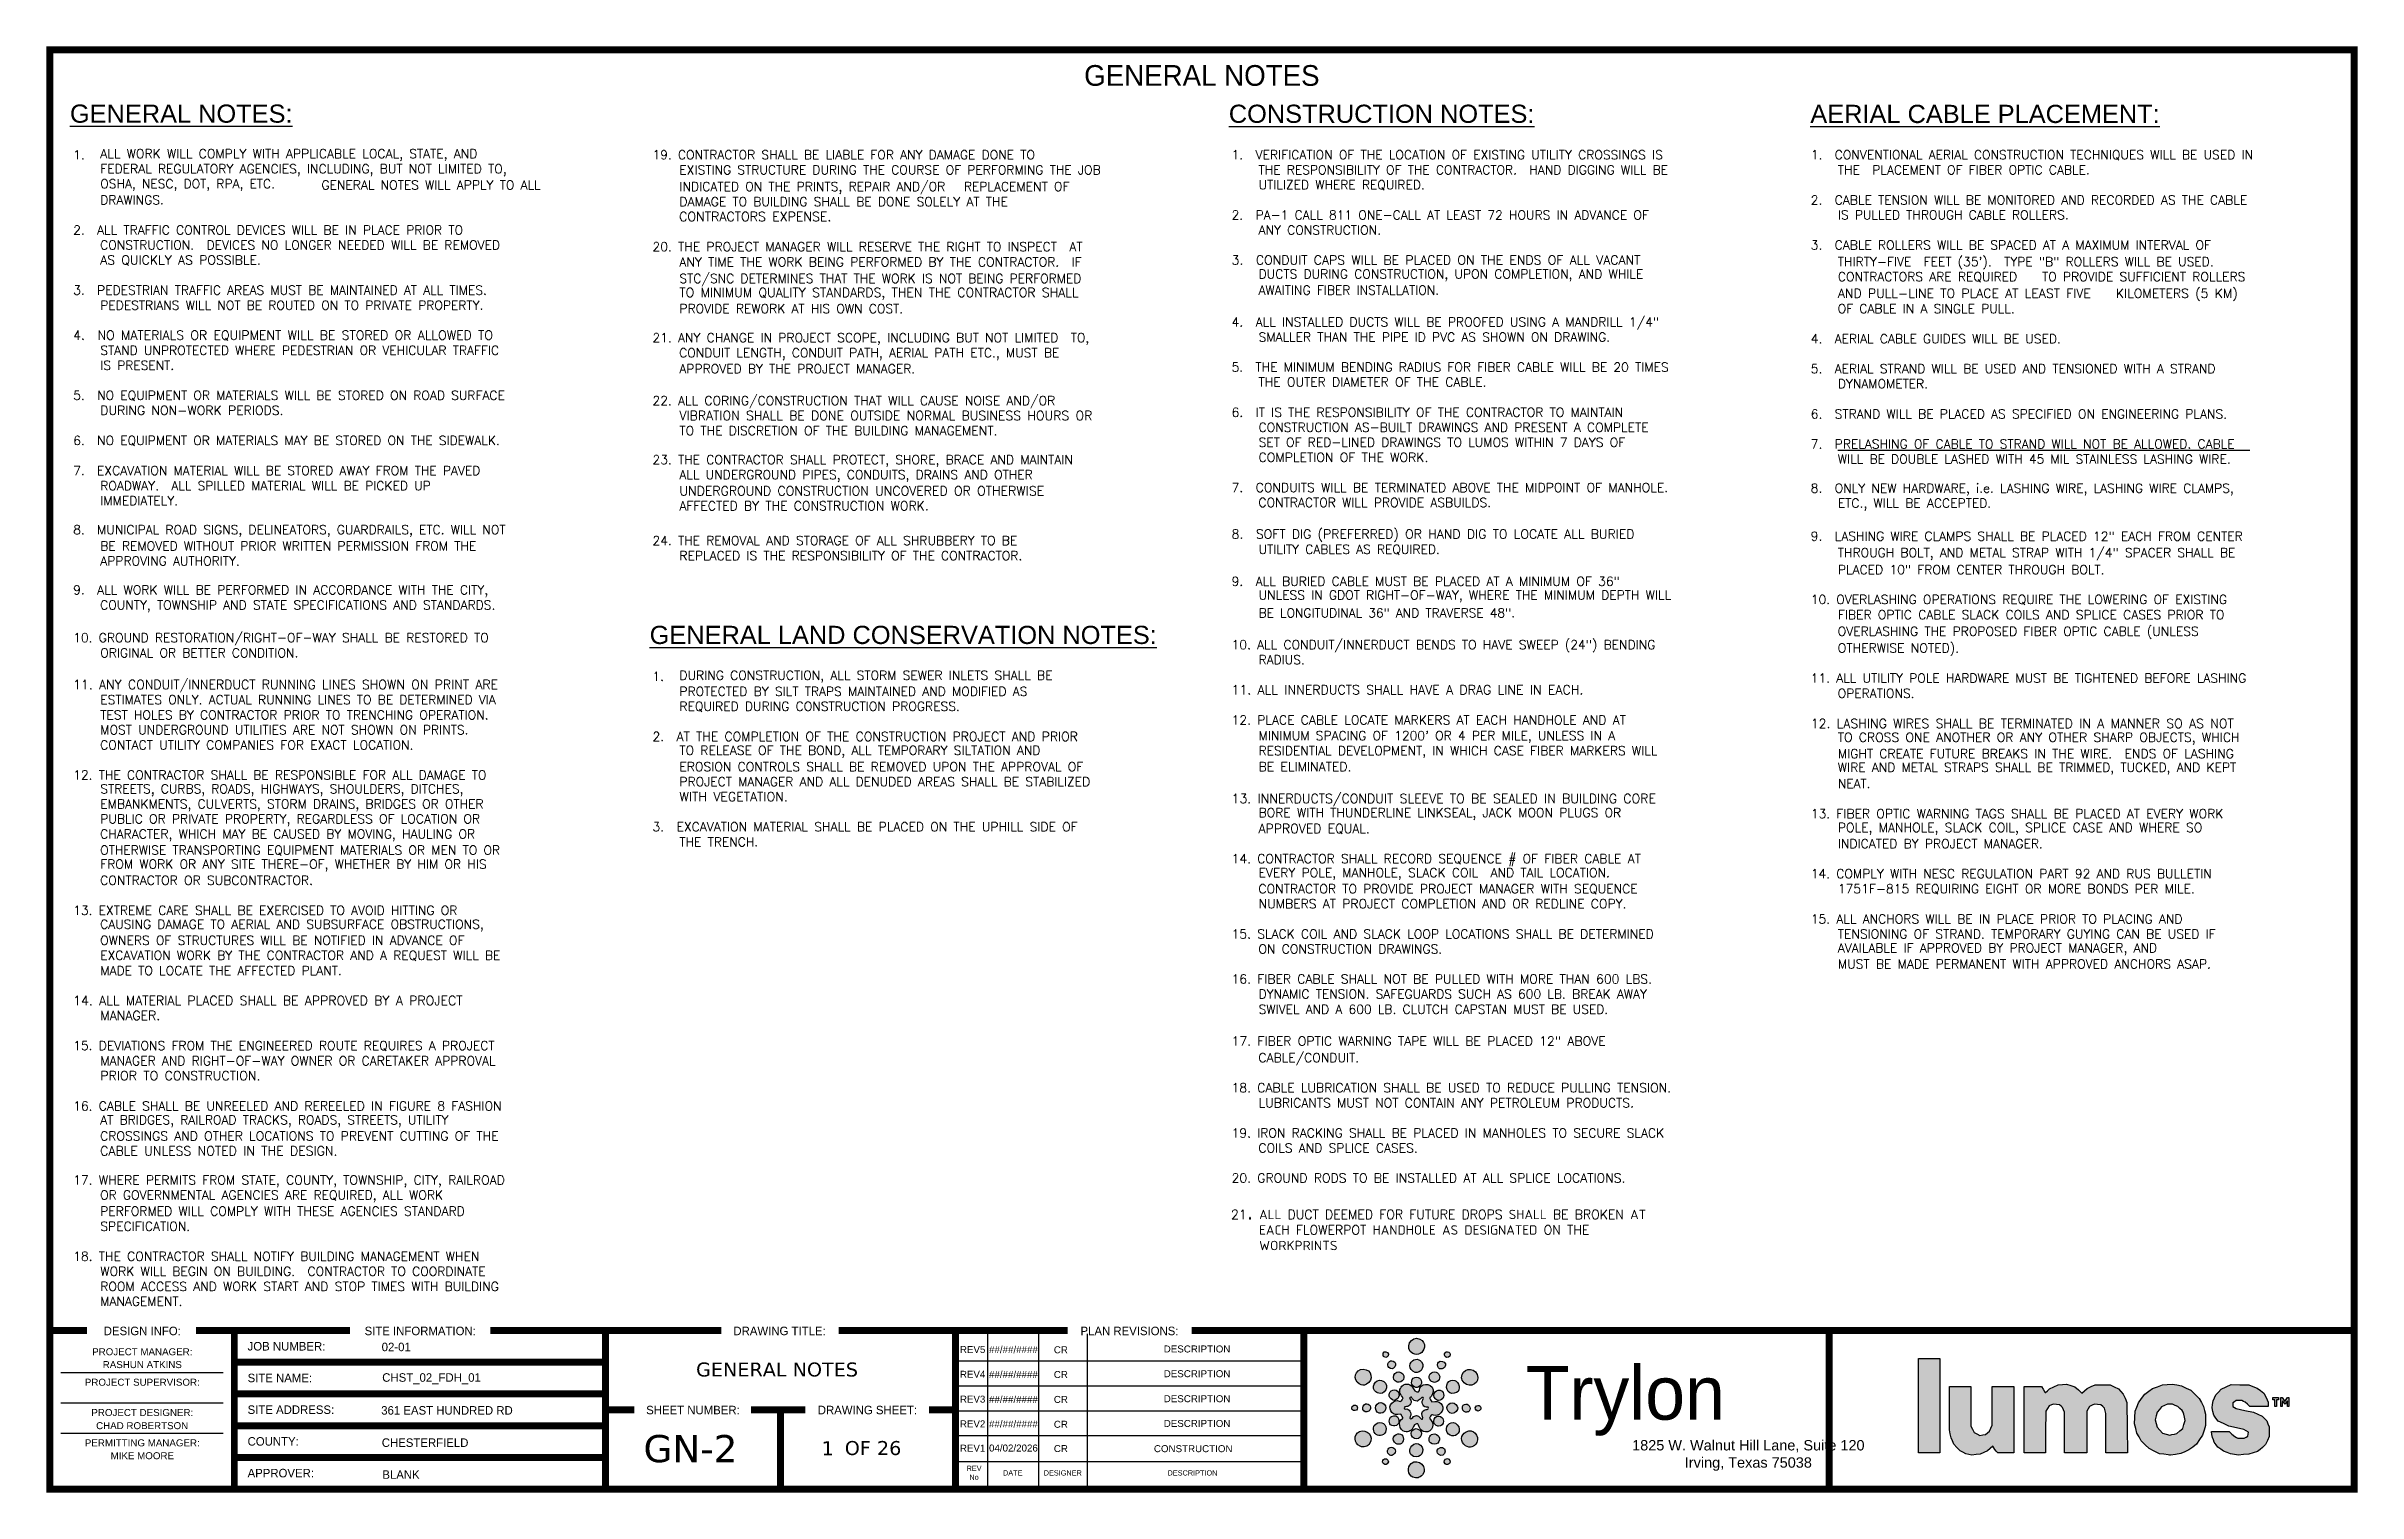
# Paper-space layout '3' of a CAD drawing. Extents: x 0.2 to 16.8, y 0.2 to 10.6.
import ezdxf
from ezdxf.enums import TextEntityAlignment as Align

# ---------------------------------------------------------------- set-up
doc = ezdxf.new("R2010")
doc.units = 0
doc.header["$MEASUREMENT"] = 0
doc.linetypes.add('TEST', pattern=[95.846331, 41.216495, -5.729725, 7.441326, -7.70708, 25.513098, -8.238607])
doc.layers.get('DefPoints').update_dxf_attribs({"color": 1, "lineweight": 0})
doc.layers.add('Default', color=7, linetype='Continuous', lineweight=25)
doc.layers.add('LAYER_1', color=7, linetype='Continuous')
doc.layers.add('T1 PAGE CALLOUTS', color=7, linetype='Continuous')
doc.styles.add('Arial', font='arial.ttf')
doc.styles.add('MCI', font='FRADM.TTF')
doc.styles.add('Simplex', font='simplex.shx')
doc.styles.get("Standard").update_dxf_attribs({"font": 'arial.ttf'})
doc.styles.add('Verdana', font='verdana.ttf')

psp = doc.layouts.new('3')

# ---------------------------------------------------------------- texts
at = {"layer": 'DefPoints', "transparency": 33554687}
for s, height, p in [('REV5', 0.0497, (6.769, 1.221)), ('CR', 0.05, (7.441, 1.219)), ('REV4', 0.0497, (6.769, 1.044)), ('CR', 0.05, (7.441, 1.042)), ('REV3', 0.0497, (6.769, 0.866)), ('CR', 0.05, (7.441, 0.864)), ('REV2', 0.0497, (6.769, 0.689)), ('CR', 0.05, (7.441, 0.686))]:
    psp.add_text(s, height=height, dxfattribs=at).set_placement(p)
at = {"layer": 'DefPoints', "char_height": 0.05, "attachment_point": 1}
for s, insert, width in [('##/##/####', (6.977, 1.27), 0.35134), ('DESCRIPTION', (8.228, 1.275), 0.43288), ('##/##/####', (6.977, 1.093), 0.35134), ('DESCRIPTION', (8.228, 1.098), 0.43288), ('##/##/####', (6.977, 0.914), 0.35134), ('DESCRIPTION', (8.228, 0.919), 0.43288), ('##/##/####', (6.977, 0.738), 0.35134), ('DESCRIPTION', (8.228, 0.742), 0.43288)]:
    psp.add_mtext(s, dxfattribs=dict(at, insert=insert, width=width))

# ---------------------------------------------------------------- blocks, each defined once
blk = doc.blocks.new('Lumos_Logo')
at = {"linetype": 'Continuous', "true_color": 0x2a213f}
h = blk.add_hatch(color=179, dxfattribs=at)
h.dxf.hatch_style = 1
h.paths.add_polyline_path([(-48.38, 24.2), (-52.22, 24.2), (-56.05, 24.2), (-56.05, 7.26), (-56.05, -9.67), (-52.22, -9.67), (-48.38, -9.67), (-48.38, 7.26)])
h.paths.add_polyline_path([(-37.27, 7.05), (-37.27, 14.14), (-41.11, 14.14), (-44.94, 14.14), (-44.94, 6.35), (-44.94, -1.44), (-44.64, -2.84), (-44.34, -4.23), (-43.86, -5.36), (-43.38, -6.48), (-42.25, -7.7), (-41.13, -8.92), (-40.1, -9.45), (-39.07, -9.97), (-37.97, -10.2), (-36.87, -10.43), (-35.42, -10.29), (-33.96, -10.16), (-32.63, -9.56), (-31.29, -8.96), (-30.33, -8.11), (-29.36, -7.26), (-29.05, -7.87), (-28.74, -8.48), (-28.19, -9.07), (-27.65, -9.67), (-24.79, -9.67), (-21.92, -9.67), (-21.92, 2.24), (-21.92, 14.14), (-25.76, 14.14), (-29.6, 14.14), (-29.6, 7.2), (-29.61, 0.25), (-30.1, -0.83), (-30.59, -1.91), (-31.29, -2.46), (-31.99, -3.01), (-33.04, -3.19), (-34.09, -3.37), (-35.08, -2.88), (-36.08, -2.39), (-36.67, -1.21), (-37.27, -0.03)])
h.paths.add_polyline_path([(18.69, 8.45), (18, 9.92), (17.31, 11.39), (16.46, 12.36), (15.61, 13.33), (14.11, 14.06), (12.61, 14.79), (9.96, 14.79), (7.31, 14.78), (5.84, 14.1), (4.37, 13.42), (3.44, 12.6), (2.5, 11.78), (1.27, 12.92), (0.04, 14.07), (-1.44, 14.54), (-2.93, 15), (-4.47, 14.86), (-6.02, 14.72), (-7.55, 14.02), (-9.09, 13.32), (-9.82, 12.63), (-10.54, 11.93), (-10.72, 12.16), (-11.32, 13.15), (-11.91, 14.14), (-15.07, 14.14), (-18.22, 14.14), (-18.22, 2.24), (-18.22, -9.67), (-14.4, -9.67), (-10.57, -9.67), (-10.49, -2.2), (-10.41, 5.28), (-9.81, 6.24), (-9.22, 7.2), (-8.42, 7.53), (-7.62, 7.86), (-6.55, 7.72), (-5.48, 7.57), (-4.93, 7.09), (-4.39, 6.6), (-4.03, 5.75), (-3.67, 4.9), (-3.67, -2.39), (-3.67, -9.67), (0.3, -9.67), (4.27, -9.67), (4.27, -2.2), (4.27, 5.28), (4.79, 6.13), (5.31, 6.97), (6.16, 7.41), (7.01, 7.85), (8.17, 7.72), (9.33, 7.59), (9.98, 6.98), (10.62, 6.38), (10.89, 5.43), (11.15, 4.48), (11.15, -2.59), (11.15, -9.67), (15, -9.67), (18.85, -9.67), (18.77, -0.61)])
h.paths.add_polyline_path([(44.63, 9.78), (43.12, 11.28), (41.6, 12.78), (39.94, 13.57), (38.27, 14.36), (36.6, 14.69), (34.93, 15.01), (33.16, 14.86), (31.39, 14.71), (29.63, 14.07), (27.87, 13.43), (26.49, 12.42), (25.1, 11.4), (23.96, 9.85), (22.82, 8.31), (22.25, 6.79), (21.67, 5.28), (21.54, 3.03), (21.4, 0.78), (21.84, -0.92), (22.27, -2.61), (23.05, -3.96), (23.82, -5.31), (25.22, -6.71), (26.63, -8.11), (28.48, -9.03), (30.33, -9.94), (31.92, -10.17), (33.51, -10.4), (33.9, -10.43), (34.3, -10.45), (36.14, -10.19), (37.99, -9.92), (39.44, -9.25), (40.9, -8.59), (42.26, -7.56), (43.63, -6.53), (44.72, -4.9), (45.81, -3.27), (46.34, -1.55), (46.87, 0.18), (46.87, 2.2), (46.86, 4.22), (46.5, 5.58), (46.14, 6.95), (45.38, 8.36)])
h.paths.add_polyline_path([(30.3, 5.88), (31.12, 6.82), (32.18, 7.3), (33.24, 7.78), (34.11, 7.79), (34.98, 7.79), (35.96, 7.38), (36.95, 6.97), (37.7, 6.26), (38.45, 5.54), (38.79, 4.88), (39.13, 4.22), (39.32, 3.11), (39.5, 1.99), (39.09, 0.56), (38.67, -0.87), (37.64, -1.8), (36.61, -2.74), (35.72, -2.92), (34.83, -3.1), (34.43, -3.19), (34.04, -3.28), (32.71, -2.93), (31.39, -2.58), (30.42, -1.49), (29.46, -0.4), (29.14, 0.92), (28.82, 2.24), (29.15, 3.59), (29.47, 4.94)], flags=16)
h.paths.add_polyline_path([(67.72, 11.77), (66.53, 12.68), (65.34, 13.59), (63.84, 14.18), (62.35, 14.77), (59.17, 14.79), (56, 14.8), (54.25, 13.98), (52.51, 13.15), (51.51, 12.15), (50.51, 11.15), (50.03, 10.07), (49.56, 8.98), (49.38, 7.74), (49.19, 6.49), (49.51, 5.16), (49.83, 3.83), (50.59, 2.78), (51.35, 1.74), (53.28, 0.82), (55.2, -0.1), (57.92, -0.69), (60.63, -1.29), (61.44, -1.78), (62.25, -2.27), (62.17, -2.99), (62.08, -3.7), (61.42, -4.04), (60.76, -4.37), (59.62, -4.37), (58.48, -4.38), (57.9, -4.08), (57.32, -3.77), (56.33, -2.89), (55.33, -2), (52.14, -2), (48.94, -2), (49.12, -3.09), (49.31, -4.19), (49.66, -5.01), (50.01, -5.83), (50.67, -6.72), (51.32, -7.6), (52.34, -8.33), (53.35, -9.07), (54.58, -9.53), (55.81, -9.99), (57.23, -10.21), (58.64, -10.43), (60.49, -10.29), (62.35, -10.16), (63.93, -9.63), (65.52, -9.1), (66.39, -8.44), (67.26, -7.78), (67.81, -7.2), (68.37, -6.63), (69.02, -5.23), (69.67, -3.82), (69.68, -2.05), (69.69, -0.28), (69.25, 0.78), (68.8, 1.84), (67.99, 2.68), (67.18, 3.51), (65.64, 4.2), (64.11, 4.89), (60.98, 5.57), (57.85, 6.25), (57.25, 6.63), (56.66, 7.01), (56.66, 7.65), (56.66, 8.29), (57.25, 8.7), (57.83, 9.12), (58.85, 9.12), (59.87, 9.12), (60.45, 8.81), (61.02, 8.51), (61.89, 7.75), (62.76, 7), (66.06, 7), (69.36, 7), (69.36, 7.75), (69.36, 8.5), (68.54, 10.14)])
h.paths.add_polyline_path([(74.83, 9.48), (74.37, 10.17), (74.11, 10.17), (73.86, 10.17), (73.86, 8.59), (73.86, 7), (74.12, 7), (74.39, 7), (74.39, 7.99), (74.4, 8.98), (74.87, 8.36), (75.35, 7.75), (75.78, 8.36), (76.21, 8.98), (76.22, 7.99), (76.24, 7), (76.5, 7), (76.77, 7), (76.77, 8.59), (76.77, 10.17), (76.52, 10.17), (76.28, 10.17), (75.78, 9.48), (75.28, 8.79)])
h.paths.add_polyline_path([(73.06, 10.17), (72, 10.17), (70.95, 10.17), (70.95, 9.78), (70.95, 9.38), (71.34, 9.38), (71.74, 9.38), (71.74, 8.19), (71.74, 7), (72, 7), (72.27, 7), (72.27, 8.19), (72.27, 9.38), (72.67, 9.38), (73.06, 9.38), (73.06, 9.78)])
at = {"layer": 'LAYER_1', "color": 179, "true_color": 0x2a213f}
for points in [[(-56.05, 7.26), (-56.05, 24.2), (-52.22, 24.2), (-48.38, 24.2), (-48.38, 7.26), (-48.38, -9.67), (-52.22, -9.67), (-56.05, -9.67)], [(-37.97, -10.2), (-39.07, -9.97), (-40.1, -9.45), (-41.13, -8.92), (-42.25, -7.7), (-43.38, -6.48), (-43.86, -5.36), (-44.34, -4.23), (-44.64, -2.84), (-44.94, -1.44), (-44.94, 6.35), (-44.94, 14.14), (-41.11, 14.14), (-37.27, 14.14), (-37.27, 7.05), (-37.27, -0.03), (-36.67, -1.21), (-36.08, -2.39), (-35.08, -2.88), (-34.09, -3.37), (-33.04, -3.19), (-31.99, -3.01), (-31.29, -2.46), (-30.59, -1.91), (-30.1, -0.83), (-29.61, 0.25), (-29.6, 7.2), (-29.6, 14.14), (-25.76, 14.14), (-21.92, 14.14), (-21.92, 2.24), (-21.92, -9.67), (-24.79, -9.67), (-27.65, -9.67), (-28.19, -9.07), (-28.74, -8.48), (-29.05, -7.87), (-29.36, -7.26), (-30.33, -8.11), (-31.29, -8.96), (-32.63, -9.56), (-33.96, -10.16), (-35.42, -10.29), (-36.87, -10.43)], [(-18.22, 2.24), (-18.22, 14.14), (-15.07, 14.14), (-11.91, 14.14), (-11.32, 13.15), (-10.72, 12.16), (-10.63, 12.04), (-10.54, 11.93), (-9.82, 12.63), (-9.09, 13.32), (-7.55, 14.02), (-6.02, 14.72), (-4.47, 14.86), (-2.93, 15), (-1.44, 14.54), (0.04, 14.07), (1.27, 12.92), (2.5, 11.78), (3.44, 12.6), (4.37, 13.42), (5.84, 14.1), (7.31, 14.78), (9.96, 14.79), (12.61, 14.79), (14.11, 14.06), (15.61, 13.33), (16.46, 12.36), (17.31, 11.39), (18, 9.92), (18.69, 8.45), (18.77, -0.61), (18.85, -9.67), (15, -9.67), (11.15, -9.67), (11.15, -2.59), (11.15, 4.48), (10.89, 5.43), (10.62, 6.38), (9.98, 6.98), (9.33, 7.59), (8.17, 7.72), (7.01, 7.85), (6.16, 7.41), (5.31, 6.97), (4.79, 6.13), (4.27, 5.28), (4.27, -2.2), (4.27, -9.67), (0.3, -9.67), (-3.67, -9.67), (-3.67, -2.39), (-3.67, 4.9), (-4.03, 5.75), (-4.39, 6.6), (-4.93, 7.09), (-5.48, 7.57), (-6.55, 7.72), (-7.62, 7.86), (-8.42, 7.53), (-9.22, 7.2), (-9.81, 6.24), (-10.41, 5.28), (-10.49, -2.2), (-10.57, -9.67), (-14.4, -9.67), (-18.22, -9.67)], [(31.92, -10.17), (30.33, -9.94), (28.48, -9.03), (26.63, -8.11), (25.22, -6.71), (23.82, -5.31), (23.05, -3.96), (22.27, -2.61), (21.84, -0.92), (21.4, 0.78), (21.54, 3.03), (21.67, 5.28), (22.25, 6.79), (22.82, 8.31), (23.96, 9.85), (25.1, 11.4), (26.49, 12.42), (27.87, 13.43), (29.63, 14.07), (31.39, 14.71), (33.16, 14.86), (34.93, 15.01), (36.6, 14.69), (38.27, 14.36), (39.94, 13.57), (41.6, 12.78), (43.12, 11.28), (44.63, 9.78), (45.38, 8.36), (46.14, 6.95), (46.5, 5.58), (46.86, 4.22), (46.87, 2.2), (46.87, 0.18), (46.34, -1.55), (45.81, -3.27), (44.72, -4.9), (43.63, -6.53), (42.26, -7.56), (40.9, -8.59), (39.44, -9.25), (37.99, -9.92), (36.14, -10.19), (34.3, -10.45), (33.9, -10.43), (33.51, -10.4)], [(57.23, -10.21), (55.81, -9.99), (54.58, -9.53), (53.35, -9.07), (52.34, -8.33), (51.32, -7.6), (50.67, -6.72), (50.01, -5.83), (49.66, -5.01), (49.31, -4.19), (49.12, -3.09), (48.94, -2), (52.14, -2), (55.33, -2), (56.33, -2.89), (57.32, -3.77), (57.9, -4.08), (58.48, -4.38), (59.62, -4.37), (60.76, -4.37), (61.42, -4.04), (62.08, -3.7), (62.17, -2.99), (62.25, -2.27), (61.44, -1.78), (60.63, -1.29), (57.92, -0.69), (55.2, -0.1), (53.28, 0.82), (51.35, 1.74), (50.59, 2.78), (49.83, 3.83), (49.51, 5.16), (49.19, 6.49), (49.38, 7.74), (49.56, 8.98), (50.03, 10.07), (50.51, 11.15), (51.51, 12.15), (52.51, 13.15), (54.25, 13.98), (56, 14.8), (59.17, 14.79), (62.35, 14.77), (63.84, 14.18), (65.34, 13.59), (66.53, 12.68), (67.72, 11.77), (68.54, 10.14), (69.36, 8.5), (69.36, 7.75), (69.36, 7), (66.06, 7), (62.76, 7), (61.89, 7.75), (61.02, 8.51), (60.45, 8.81), (59.87, 9.12), (58.85, 9.12), (57.83, 9.12), (57.25, 8.7), (56.66, 8.29), (56.66, 7.65), (56.66, 7.01), (57.25, 6.63), (57.85, 6.25), (60.98, 5.57), (64.11, 4.89), (65.64, 4.2), (67.18, 3.51), (67.99, 2.68), (68.8, 1.84), (69.25, 0.78), (69.69, -0.28), (69.68, -2.05), (69.67, -3.82), (69.02, -5.23), (68.37, -6.63), (67.81, -7.2), (67.26, -7.78), (66.39, -8.44), (65.52, -9.1), (63.93, -9.63), (62.35, -10.16), (60.49, -10.29), (58.64, -10.43)], [(71.74, 8.19), (71.74, 9.38), (71.34, 9.38), (70.95, 9.38), (70.95, 9.78), (70.95, 10.17), (72, 10.17), (73.06, 10.17), (73.06, 9.78), (73.06, 9.38), (72.67, 9.38), (72.27, 9.38), (72.27, 8.19), (72.27, 7), (72, 7), (71.74, 7)], [(73.86, 8.59), (73.86, 10.17), (74.11, 10.17), (74.37, 10.17), (74.83, 9.48), (75.28, 8.79), (75.78, 9.48), (76.28, 10.17), (76.52, 10.17), (76.77, 10.17), (76.77, 8.59), (76.77, 7), (76.5, 7), (76.24, 7), (76.22, 7.99), (76.21, 8.98), (75.78, 8.36), (75.35, 7.75), (74.87, 8.36), (74.4, 8.98), (74.39, 7.99), (74.39, 7), (74.12, 7), (73.86, 7)], [(35.72, -2.92), (36.61, -2.74), (37.64, -1.8), (38.67, -0.87), (39.09, 0.56), (39.5, 1.99), (39.32, 3.11), (39.13, 4.22), (38.79, 4.88), (38.45, 5.54), (37.7, 6.26), (36.95, 6.97), (35.96, 7.38), (34.98, 7.79), (34.11, 7.79), (33.24, 7.78), (32.18, 7.3), (31.12, 6.82), (30.3, 5.88), (29.47, 4.94), (29.15, 3.59), (28.82, 2.24), (29.14, 0.92), (29.46, -0.4), (30.42, -1.49), (31.39, -2.58), (32.71, -2.93), (34.04, -3.28), (34.43, -3.19), (34.83, -3.1)]]:
    blk.add_lwpolyline(points, close=True, dxfattribs=at)
blk = doc.blocks.new('TRYLON LOGO')
at = {"linetype": 'Continuous', "true_color": 0xf7941d}
h = blk.add_hatch(color=30, dxfattribs=at)
h.dxf.hatch_style = 1
edge = h.paths.add_edge_path()
edge.add_spline(control_points=[(2.67, 8.17), (2.67, 7.21), (0.97, 7.71), (0.58, 8.79)], knot_values=[0, 0, 0, 0, 1, 1, 1, 1], degree=3, periodic=0)
edge.add_spline(control_points=[(0.58, 8.79), (-0.04, 10.52), (-2.14, 11), (-3.43, 9.71)], knot_values=[0, 0, 0, 0, 1, 1, 1, 1], degree=3, periodic=0)
edge.add_spline(control_points=[(-3.43, 9.71), (-4.42, 8.72), (-4.48, 7.39), (-3.59, 6.35)], knot_values=[0, 0, 0, 0, 1, 1, 1, 1], degree=3, periodic=0)
edge.add_line((-3.59, 6.35), (-2.96, 5.63))
edge.add_line((-2.96, 5.63), (-3.37, 4.91))
edge.add_spline(control_points=[(-3.37, 4.91), (-3.73, 4.3), (-3.87, 4.23), (-4.37, 4.46)], knot_values=[0, 0, 0, 0, 1, 1, 1, 1], degree=3, periodic=0)
edge.add_spline(control_points=[(-4.37, 4.46), (-5.15, 4.82), (-6.22, 4.52), (-7.01, 3.74)], knot_values=[0, 0, 0, 0, 1, 1, 1, 1], degree=3, periodic=0)
edge.add_spline(control_points=[(-7.01, 3.74), (-8.58, 2.17), (-7.16, -0.56), (-4.91, -0.3)], knot_values=[0, 0, 0, 0, 1, 1, 1, 1], degree=3, periodic=0)
edge.add_line((-4.91, -0.3), (-3.78, -0.18))
edge.add_line((-3.78, -0.18), (-3.35, -0.91))
edge.add_spline(control_points=[(-3.35, -0.91), (-2.99, -1.55), (-2.98, -1.67), (-3.32, -1.8)], knot_values=[0, 0, 0, 0, 1, 1, 1, 1], degree=3, periodic=0)
edge.add_spline(control_points=[(-3.32, -1.8), (-4.98, -2.43), (-4.35, -5.82), (-2.49, -6.25)], knot_values=[0, 0, 0, 0, 1, 1, 1, 1], degree=3, periodic=0)
edge.add_spline(control_points=[(-2.49, -6.25), (-1.11, -6.57), (0.1, -5.86), (0.57, -4.43)], knot_values=[0, 0, 0, 0, 1, 1, 1, 1], degree=3, periodic=0)
edge.add_spline(control_points=[(0.57, -4.43), (0.89, -3.46), (2.41, -3.06), (2.41, -3.95)], knot_values=[0, 0, 0, 0, 1, 1, 1, 1], degree=3, periodic=0)
edge.add_spline(control_points=[(2.41, -3.95), (2.41, -4.74), (3.18, -5.85), (3.96, -6.17)], knot_values=[0, 0, 0, 0, 1, 1, 1, 1], degree=3, periodic=0)
edge.add_spline(control_points=[(3.96, -6.17), (6.4, -7.18), (8.53, -4.31), (6.81, -2.32)], knot_values=[0, 0, 0, 0, 1, 1, 1, 1], degree=3, periodic=0)
edge.add_line((6.81, -2.32), (6.19, -1.59))
edge.add_line((6.19, -1.59), (6.6, -0.88))
edge.add_spline(control_points=[(6.6, -0.88), (6.95, -0.27), (7.1, -0.2), (7.6, -0.43)], knot_values=[0, 0, 0, 0, 1, 1, 1, 1], degree=3, periodic=0)
edge.add_spline(control_points=[(7.6, -0.43), (8.38, -0.79), (9.45, -0.49), (10.24, 0.29)], knot_values=[0, 0, 0, 0, 1, 1, 1, 1], degree=3, periodic=0)
edge.add_spline(control_points=[(10.24, 0.29), (11.8, 1.86), (10.38, 4.59), (8.13, 4.34)], knot_values=[0, 0, 0, 0, 1, 1, 1, 1], degree=3, periodic=0)
edge.add_line((8.13, 4.34), (7, 4.21))
edge.add_line((7, 4.21), (6.58, 4.94))
edge.add_spline(control_points=[(6.58, 4.94), (6.22, 5.58), (6.21, 5.7), (6.54, 5.83)], knot_values=[0, 0, 0, 0, 1, 1, 1, 1], degree=3, periodic=0)
edge.add_spline(control_points=[(6.54, 5.83), (7.09, 6.04), (7.75, 7.77), (7.55, 8.45)], knot_values=[0, 0, 0, 0, 1, 1, 1, 1], degree=3, periodic=0)
edge.add_spline(control_points=[(7.55, 8.45), (6.75, 11.09), (2.67, 10.86), (2.67, 8.17)], knot_values=[0, 0, 0, 0, 1, 1, 1, 1], degree=3, periodic=0)
edge = h.paths.add_edge_path(flags=16)
edge.add_spline(control_points=[(-0.5, 5.72), (-0.22, 5.89), (-0.03, 5.8), (0.19, 5.39)], knot_values=[0, 0, 0, 0, 1, 1, 1, 1], degree=3, periodic=0)
edge.add_spline(control_points=[(0.19, 5.39), (0.49, 4.83), (1.13, 4.45), (1.84, 4.42)], knot_values=[0, 0, 0, 0, 1, 1, 1, 1], degree=3, periodic=0)
edge.add_spline(control_points=[(1.84, 4.42), (2.03, 4.41), (2.52, 4.74), (2.92, 5.17)], knot_values=[0, 0, 0, 0, 1, 1, 1, 1], degree=3, periodic=0)
edge.add_spline(control_points=[(2.92, 5.17), (3.83, 6.15), (4.56, 5.9), (3.87, 4.84)], knot_values=[0, 0, 0, 0, 1, 1, 1, 1], degree=3, periodic=0)
edge.add_spline(control_points=[(3.87, 4.84), (3.15, 3.74), (4.3, 1.94), (5.45, 2.38)], knot_values=[0, 0, 0, 0, 1, 1, 1, 1], degree=3, periodic=0)
edge.add_spline(control_points=[(5.45, 2.38), (5.72, 2.48), (5.85, 2.36), (5.85, 2.01)], knot_values=[0, 0, 0, 0, 1, 1, 1, 1], degree=3, periodic=0)
edge.add_spline(control_points=[(5.85, 2.01), (5.85, 1.61), (5.67, 1.49), (5.06, 1.49)], knot_values=[0, 0, 0, 0, 1, 1, 1, 1], degree=3, periodic=0)
edge.add_spline(control_points=[(5.06, 1.49), (3.92, 1.49), (3.25, 0.42), (3.68, -0.71)], knot_values=[0, 0, 0, 0, 1, 1, 1, 1], degree=3, periodic=0)
edge.add_spline(control_points=[(3.68, -0.71), (4.13, -1.9), (3.61, -2.33), (2.9, -1.36)], knot_values=[0, 0, 0, 0, 1, 1, 1, 1], degree=3, periodic=0)
edge.add_spline(control_points=[(2.9, -1.36), (2.53, -0.86), (2.13, -0.63), (1.61, -0.63)], knot_values=[0.00001, 0.00001, 0.00001, 0.00001, 1, 1, 1, 1], degree=3, periodic=0)
edge.add_spline(control_points=[(1.61, -0.63), (1.12, -0.63), (0.7, -0.86), (0.38, -1.29)], knot_values=[0, 0, 0, 0, 0.99999, 0.99999, 0.99999, 0.99999], degree=3, periodic=0)
edge.add_spline(control_points=[(0.38, -1.29), (-0.23, -2.11), (-1, -1.82), (-0.53, -0.95)], knot_values=[0, 0, 0, 0, 1, 1, 1, 1], degree=3, periodic=0)
edge.add_spline(control_points=[(-0.53, -0.95), (0.12, 0.26), (-0.95, 1.97), (-2.15, 1.66)], knot_values=[0, 0, 0, 0, 1, 1, 1, 1], degree=3, periodic=0)
edge.add_spline(control_points=[(-2.15, 1.66), (-2.48, 1.57), (-2.62, 1.69), (-2.62, 2.04)], knot_values=[0, 0, 0, 0, 1, 1, 1, 1], degree=3, periodic=0)
edge.add_spline(control_points=[(-2.62, 2.04), (-2.62, 2.42), (-2.43, 2.54), (-1.87, 2.54)], knot_values=[0, 0, 0, 0, 1, 1, 1, 1], degree=3, periodic=0)
edge.add_spline(control_points=[(-1.87, 2.54), (-0.55, 2.54), (0.31, 4.27), (-0.57, 5.15)], knot_values=[0, 0, 0, 0, 1, 1, 1, 1], degree=3, periodic=0)
edge.add_spline(control_points=[(-0.57, 5.15), (-0.83, 5.41), (-0.82, 5.53), (-0.5, 5.72)], knot_values=[0, 0, 0, 0, 1, 1, 1, 1], degree=3, periodic=0)
edge = h.paths.add_edge_path(flags=17)
edge.add_spline(control_points=[(-6.04, 8.37), (-7.86, 8.37), (-8.62, 6.32), (-7.21, 5.21)], knot_values=[0, 0, 0, 0, 1, 1, 1, 1], degree=3, periodic=0)
edge.add_spline(control_points=[(-7.21, 5.21), (-6.41, 4.58), (-6.23, 4.55), (-5.45, 4.97)], knot_values=[0, 0, 0, 0, 1, 1, 1, 1], degree=3, periodic=0)
edge.add_spline(control_points=[(-5.45, 4.97), (-3.83, 5.81), (-4.28, 8.37), (-6.04, 8.37)], knot_values=[0, 0, 0, 0, 1, 1, 1, 1], degree=3, periodic=0)
edge = h.paths.add_edge_path()
edge.add_spline(control_points=[(-13.04, 8.14), (-12.81, 7.81), (-12.36, 7.43), (-12.05, 7.3)], knot_values=[0, 0, 0, 0, 1, 1, 1, 1], degree=3, periodic=0)
edge.add_spline(control_points=[(-12.05, 7.3), (-9.51, 6.28), (-7.56, 9.81), (-9.81, 11.38)], knot_values=[0, 0, 0, 0, 1, 1, 1, 1], degree=3, periodic=0)
edge.add_spline(control_points=[(-9.81, 11.38), (-11.83, 12.8), (-14.46, 10.16), (-13.04, 8.14)], knot_values=[0, 0, 0, 0, 1, 1, 1, 1], degree=3, periodic=0)
edge = h.paths.add_edge_path()
edge.add_spline(control_points=[(-15.85, 10.35), (-13.16, 11.74), (-14.04, 15.64), (-17.04, 15.64)], knot_values=[0, 0, 0, 0, 1, 1, 1, 1], degree=3, periodic=0)
edge.add_spline(control_points=[(-17.04, 15.64), (-19.94, 15.64), (-20.91, 11.99), (-18.41, 10.47)], knot_values=[0, 0, 0, 0, 1, 1, 1, 1], degree=3, periodic=0)
edge.add_spline(control_points=[(-18.41, 10.47), (-17.4, 9.85), (-16.86, 9.83), (-15.85, 10.35)], knot_values=[0, 0, 0, 0, 1, 1, 1, 1], degree=3, periodic=0)
edge = h.paths.add_edge_path()
edge.add_spline(control_points=[(-19.02, 2.13), (-19.02, 3.12), (-20.39, 3.45), (-20.87, 2.56)], knot_values=[0, 0, 0, 0, 1, 1, 1, 1], degree=3, periodic=0)
edge.add_spline(control_points=[(-20.87, 2.56), (-21.2, 1.94), (-20.98, 1.29), (-20.39, 1.15)], knot_values=[0, 0, 0, 0, 1, 1, 1, 1], degree=3, periodic=0)
edge.add_spline(control_points=[(-20.39, 1.15), (-19.68, 0.99), (-19.02, 1.46), (-19.02, 2.13)], knot_values=[0, 0, 0, 0, 1, 1, 1, 1], degree=3, periodic=0)
edge = h.paths.add_edge_path()
edge.add_spline(control_points=[(-16.65, 3.2), (-17.23, 2.67), (-17.34, 1.5), (-16.85, 1.01)], knot_values=[0, 0, 0, 0, 1, 1, 1, 1], degree=3, periodic=0)
edge.add_spline(control_points=[(-16.85, 1.01), (-16.31, 0.46), (-15.11, 0.63), (-14.66, 1.32)], knot_values=[0, 0, 0, 0, 1, 1, 1, 1], degree=3, periodic=0)
edge.add_spline(control_points=[(-14.66, 1.32), (-13.78, 2.65), (-15.49, 4.25), (-16.65, 3.2)], knot_values=[0, 0, 0, 0, 1, 1, 1, 1], degree=3, periodic=0)
edge = h.paths.add_edge_path()
edge.add_spline(control_points=[(-12.19, 3.43), (-12.9, 2.78), (-12.84, 1.11), (-12.09, 0.58)], knot_values=[0, 0, 0, 0, 1, 1, 1, 1], degree=3, periodic=0)
edge.add_spline(control_points=[(-12.09, 0.58), (-11.24, -0.02), (-10.36, 0.07), (-9.62, 0.81)], knot_values=[0, 0, 0, 0, 1, 1, 1, 1], degree=3, periodic=0)
edge.add_spline(control_points=[(-9.62, 0.81), (-7.97, 2.46), (-10.46, 5), (-12.19, 3.43)], knot_values=[0, 0, 0, 0, 1, 1, 1, 1], degree=3, periodic=0)
edge = h.paths.add_edge_path()
edge.add_spline(control_points=[(-18.35, -6.23), (-20.47, -7.19), (-20.34, -10.4), (-18.14, -11.36)], knot_values=[0, 0, 0, 0, 1, 1, 1, 1], degree=3, periodic=0)
edge.add_spline(control_points=[(-18.14, -11.36), (-16.83, -11.93), (-15.5, -11.53), (-14.71, -10.33)], knot_values=[0, 0, 0, 0, 1, 1, 1, 1], degree=3, periodic=0)
edge.add_spline(control_points=[(-14.71, -10.33), (-13.17, -7.97), (-15.75, -5.05), (-18.35, -6.23)], knot_values=[0, 0, 0, 0, 1, 1, 1, 1], degree=3, periodic=0)
edge = h.paths.add_edge_path()
edge.add_spline(control_points=[(-13.13, -4.05), (-13.89, -5.04), (-13.28, -7.01), (-12.05, -7.52)], knot_values=[0, 0, 0, 0, 1, 1, 1, 1], degree=3, periodic=0)
edge.add_spline(control_points=[(-12.05, -7.52), (-10.61, -8.11), (-8.97, -6.95), (-8.97, -5.33)], knot_values=[0, 0, 0, 0, 1, 1, 1, 1], degree=3, periodic=0)
edge.add_spline(control_points=[(-8.97, -5.33), (-8.97, -3.03), (-11.7, -2.19), (-13.13, -4.05)], knot_values=[0, 0, 0, 0, 1, 1, 1, 1], degree=3, periodic=0)
edge = h.paths.add_edge_path(flags=17)
edge.add_spline(control_points=[(-7.04, -4.06), (-5.4, -4.73), (-4.04, -3.41), (-4.64, -1.72)], knot_values=[0, 0, 0, 0, 1, 1, 1, 1], degree=3, periodic=0)
edge.add_spline(control_points=[(-4.64, -1.72), (-4.97, -0.78), (-6.14, -0.39), (-7.07, -0.91)], knot_values=[0, 0, 0, 0, 1, 1, 1, 1], degree=3, periodic=0)
edge.add_spline(control_points=[(-7.07, -0.91), (-8.2, -1.55), (-8.19, -3.61), (-7.04, -4.06)], knot_values=[0, 0, 0, 0, 1, 1, 1, 1], degree=3, periodic=0)
edge = h.paths.add_edge_path()
edge.add_spline(control_points=[(-6.04, -9.99), (-4.99, -11.33), (-2.88, -10.64), (-2.88, -8.95)], knot_values=[0, 0, 0, 0, 1, 1, 1, 1], degree=3, periodic=0)
edge.add_spline(control_points=[(-2.88, -8.95), (-2.88, -7.14), (-4.68, -6.37), (-5.94, -7.63)], knot_values=[0, 0, 0, 0, 1, 1, 1, 1], degree=3, periodic=0)
edge.add_spline(control_points=[(-5.94, -7.63), (-6.73, -8.42), (-6.76, -9.07), (-6.04, -9.99)], knot_values=[0, 0, 0, 0, 1, 1, 1, 1], degree=3, periodic=0)
edge = h.paths.add_edge_path()
edge.add_spline(control_points=[(-6.38, -14.24), (-5.25, -13.45), (-5.75, -11.74), (-7.12, -11.74)], knot_values=[0, 0, 0, 0, 1, 1, 1, 1], degree=3, periodic=0)
edge.add_spline(control_points=[(-7.12, -11.74), (-8.61, -11.74), (-9.04, -13.93), (-7.65, -14.46)], knot_values=[0, 0, 0, 0, 1, 1, 1, 1], degree=3, periodic=0)
edge.add_spline(control_points=[(-7.65, -14.46), (-7.05, -14.69), (-7.01, -14.68), (-6.38, -14.24)], knot_values=[0, 0, 0, 0, 1, 1, 1, 1], degree=3, periodic=0)
edge = h.paths.add_edge_path()
edge.add_spline(control_points=[(-9.91, -15.99), (-10.43, -16.42), (-10.39, -17.21), (-9.83, -17.55)], knot_values=[0, 0, 0, 0, 1, 1, 1, 1], degree=3, periodic=0)
edge.add_spline(control_points=[(-9.83, -17.55), (-9.22, -17.91), (-8.69, -17.8), (-8.34, -17.23)], knot_values=[0, 0, 0, 0, 1, 1, 1, 1], degree=3, periodic=0)
edge.add_spline(control_points=[(-8.34, -17.23), (-7.76, -16.32), (-9.06, -15.28), (-9.91, -15.99)], knot_values=[0, 0, 0, 0, 1, 1, 1, 1], degree=3, periodic=0)
edge = h.paths.add_edge_path()
edge.add_spline(control_points=[(3.76, -21.36), (5.93, -18.87), (2.33, -15.31), (-0.21, -17.45)], knot_values=[0, 0, 0, 0, 1, 1, 1, 1], degree=3, periodic=0)
edge.add_spline(control_points=[(-0.21, -17.45), (-1.75, -18.75), (-1.41, -21.43), (0.4, -22.22)], knot_values=[0, 0, 0, 0, 1, 1, 1, 1], degree=3, periodic=0)
edge.add_spline(control_points=[(0.4, -22.22), (1.69, -22.77), (2.77, -22.5), (3.76, -21.36)], knot_values=[0, 0, 0, 0, 1, 1, 1, 1], degree=3, periodic=0)
edge = h.paths.add_edge_path()
edge.add_spline(control_points=[(0.01, -11.19), (-1.2, -12.4), (-0.88, -14.29), (0.65, -14.93)], knot_values=[0, 0, 0, 0, 1, 1, 1, 1], degree=3, periodic=0)
edge.add_spline(control_points=[(0.65, -14.93), (3.04, -15.94), (5.07, -12.74), (3.11, -11.05)], knot_values=[0, 0, 0, 0, 1, 1, 1, 1], degree=3, periodic=0)
edge.add_spline(control_points=[(3.11, -11.05), (2.09, -10.18), (0.97, -10.23), (0.01, -11.19)], knot_values=[0, 0, 0, 0, 1, 1, 1, 1], degree=3, periodic=0)
edge = h.paths.add_edge_path()
edge.add_spline(control_points=[(9.27, -12.29), (8.67, -12.88), (8.77, -13.75), (9.5, -14.32)], knot_values=[0, 0, 0, 0, 1, 1, 1, 1], degree=3, periodic=0)
edge.add_spline(control_points=[(9.5, -14.32), (10.46, -15.08), (11.67, -14.38), (11.67, -13.06)], knot_values=[0, 0, 0, 0, 1, 1, 1, 1], degree=3, periodic=0)
edge.add_spline(control_points=[(11.67, -13.06), (11.67, -11.78), (10.24, -11.32), (9.27, -12.29)], knot_values=[0, 0, 0, 0, 1, 1, 1, 1], degree=3, periodic=0)
edge = h.paths.add_edge_path()
edge.add_spline(control_points=[(9.13, -10.27), (10.53, -8.88), (9.34, -6.69), (7.42, -7.12)], knot_values=[0, 0, 0, 0, 1, 1, 1, 1], degree=3, periodic=0)
edge.add_spline(control_points=[(7.42, -7.12), (6.14, -7.4), (5.63, -9.19), (6.55, -10.2)], knot_values=[0, 0, 0, 0, 1, 1, 1, 1], degree=3, periodic=0)
edge.add_spline(control_points=[(6.55, -10.2), (7.09, -10.8), (8.57, -10.84), (9.13, -10.27)], knot_values=[0, 0, 0, 0, 1, 1, 1, 1], degree=3, periodic=0)
edge = h.paths.add_edge_path()
edge.add_spline(control_points=[(0.3, -8.25), (1.06, -9.07), (2.23, -9.01), (2.92, -8.14)], knot_values=[0, 0, 0, 0, 1, 1, 1, 1], degree=3, periodic=0)
edge.add_spline(control_points=[(2.92, -8.14), (3.64, -7.22), (3.61, -6.57), (2.82, -5.78)], knot_values=[0, 0, 0, 0, 1, 1, 1, 1], degree=3, periodic=0)
edge.add_spline(control_points=[(2.82, -5.78), (1.14, -4.1), (-1.32, -6.52), (0.3, -8.25)], knot_values=[0, 0, 0, 0, 1, 1, 1, 1], degree=3, periodic=0)
edge = h.paths.add_edge_path(flags=17)
edge.add_spline(control_points=[(9.42, -4.33), (10.38, -4.33), (11.14, -3.59), (11.14, -2.64)], knot_values=[0, 0, 0, 0, 1, 1, 1, 1], degree=3, periodic=0)
edge.add_spline(control_points=[(11.14, -2.64), (11.14, -1.06), (9.38, -0.25), (8.22, -1.3)], knot_values=[0, 0, 0, 0, 1, 1, 1, 1], degree=3, periodic=0)
edge.add_spline(control_points=[(8.22, -1.3), (7.49, -1.96), (7.53, -3.39), (8.29, -3.92)], knot_values=[0, 0, 0, 0, 1, 1, 1, 1], degree=3, periodic=0)
edge.add_spline(control_points=[(8.29, -3.92), (8.61, -4.15), (9.12, -4.33), (9.42, -4.33)], knot_values=[0, 0, 0, 0, 1, 1, 1, 1], degree=3, periodic=0)
edge = h.paths.add_edge_path()
edge.add_spline(control_points=[(12.9, -7.13), (14.38, -8.5), (16.67, -7.48), (16.69, -5.44)], knot_values=[0, 0, 0, 0, 1, 1, 1, 1], degree=3, periodic=0)
edge.add_spline(control_points=[(16.69, -5.44), (16.7, -4.41), (15.49, -3.01), (14.58, -3.01)], knot_values=[0, 0, 0, 0, 1, 1, 1, 1], degree=3, periodic=0)
edge.add_spline(control_points=[(14.58, -3.01), (12.44, -3.01), (11.35, -5.69), (12.9, -7.13)], knot_values=[0, 0, 0, 0, 1, 1, 1, 1], degree=3, periodic=0)
edge = h.paths.add_edge_path()
edge.add_spline(control_points=[(22.78, -10.02), (23.94, -7.63), (21.45, -5.09), (19.12, -6.29)], knot_values=[0, 0, 0, 0, 1, 1, 1, 1], degree=3, periodic=0)
edge.add_spline(control_points=[(19.12, -6.29), (16.99, -7.4), (16.87, -9.99), (18.89, -11.23)], knot_values=[0, 0, 0, 0, 1, 1, 1, 1], degree=3, periodic=0)
edge.add_spline(control_points=[(18.89, -11.23), (20.48, -12.19), (21.95, -11.73), (22.78, -10.02)], knot_values=[0, 0, 0, 0, 1, 1, 1, 1], degree=3, periodic=0)
edge = h.paths.add_edge_path()
edge.add_spline(control_points=[(12.73, 0.88), (13.5, -0.1), (14.85, -0.11), (15.62, 0.86)], knot_values=[0, 0, 0, 0, 1, 1, 1, 1], degree=3, periodic=0)
edge.add_spline(control_points=[(15.62, 0.86), (16.34, 1.78), (16.31, 2.42), (15.52, 3.22)], knot_values=[0, 0, 0, 0, 1, 1, 1, 1], degree=3, periodic=0)
edge.add_spline(control_points=[(15.52, 3.22), (13.85, 4.89), (11.28, 2.73), (12.73, 0.88)], knot_values=[0, 0, 0, 0, 1, 1, 1, 1], degree=3, periodic=0)
edge = h.paths.add_edge_path()
edge.add_spline(control_points=[(19.85, 0.69), (19.96, 0.69), (20.19, 1), (20.37, 1.39)], knot_values=[0, 0, 0, 0, 1, 1, 1, 1], degree=3, periodic=0)
edge.add_spline(control_points=[(20.37, 1.39), (20.98, 2.74), (19.12, 4.07), (18.07, 3.02)], knot_values=[0, 0, 0, 0, 1, 1, 1, 1], degree=3, periodic=0)
edge.add_spline(control_points=[(18.07, 3.02), (17.54, 2.49), (17.69, 1.29), (18.35, 0.84)], knot_values=[0, 0, 0, 0, 1, 1, 1, 1], degree=3, periodic=0)
edge.add_spline(control_points=[(18.35, 0.84), (18.67, 0.61), (19.1, 0.48), (19.29, 0.56)], knot_values=[0, 0, 0, 0, 1, 1, 1, 1], degree=3, periodic=0)
edge.add_spline(control_points=[(19.29, 0.56), (19.49, 0.63), (19.74, 0.69), (19.85, 0.69)], knot_values=[0, 0, 0, 0, 1, 1, 1, 1], degree=3, periodic=0)
edge = h.paths.add_edge_path()
edge.add_spline(control_points=[(22.57, 1.27), (23.31, 0.53), (24.56, 1.25), (24.25, 2.24)], knot_values=[0, 0, 0, 0, 1, 1, 1, 1], degree=3, periodic=0)
edge.add_spline(control_points=[(24.25, 2.24), (24.04, 2.91), (23.41, 3.14), (22.76, 2.8)], knot_values=[0, 0, 0, 0, 1, 1, 1, 1], degree=3, periodic=0)
edge.add_spline(control_points=[(22.76, 2.8), (22.19, 2.49), (22.09, 1.75), (22.57, 1.27)], knot_values=[0, 0, 0, 0, 1, 1, 1, 1], degree=3, periodic=0)
edge = h.paths.add_edge_path()
edge.add_spline(control_points=[(13.26, -17.42), (13.71, -16.89), (13.2, -15.71), (12.52, -15.71)], knot_values=[0, 0, 0, 0, 1, 1, 1, 1], degree=3, periodic=0)
edge.add_spline(control_points=[(12.52, -15.71), (11.55, -15.71), (11.05, -16.84), (11.72, -17.51)], knot_values=[0, 0, 0, 0, 1, 1, 1, 1], degree=3, periodic=0)
edge.add_spline(control_points=[(11.72, -17.51), (12.16, -17.95), (12.86, -17.91), (13.26, -17.42)], knot_values=[0, 0, 0, 0, 1, 1, 1, 1], degree=3, periodic=0)
edge = h.paths.add_edge_path()
edge.add_spline(control_points=[(0.92, 9.47), (1.74, 9.07), (2, 9.1), (2.77, 9.71)], knot_values=[0, 0, 0, 0, 1, 1, 1, 1], degree=3, periodic=0)
edge.add_spline(control_points=[(2.77, 9.71), (4.1, 10.75), (3.35, 12.86), (1.65, 12.86)], knot_values=[0, 0, 0, 0, 1, 1, 1, 1], degree=3, periodic=0)
edge.add_spline(control_points=[(1.65, 12.86), (-0.16, 12.86), (-0.73, 10.27), (0.92, 9.47)], knot_values=[0, 0, 0, 0, 1, 1, 1, 1], degree=3, periodic=0)
edge = h.paths.add_edge_path()
edge.add_spline(control_points=[(-5.81, 11.5), (-4.08, 10.1), (-1.78, 12.26), (-3.15, 14)], knot_values=[0, 0, 0, 0, 1, 1, 1, 1], degree=3, periodic=0)
edge.add_spline(control_points=[(-3.15, 14), (-3.85, 14.89), (-5.21, 14.98), (-5.93, 14.18)], knot_values=[0, 0, 0, 0, 1, 1, 1, 1], degree=3, periodic=0)
edge.add_spline(control_points=[(-5.93, 14.18), (-6.61, 13.43), (-6.55, 12.1), (-5.81, 11.5)], knot_values=[0, 0, 0, 0, 1, 1, 1, 1], degree=3, periodic=0)
edge = h.paths.add_edge_path()
edge.add_spline(control_points=[(-6.47, 18.47), (-7.83, 19.09), (-9.09, 17.25), (-8.02, 16.19)], knot_values=[0, 0, 0, 0, 1, 1, 1, 1], degree=3, periodic=0)
edge.add_spline(control_points=[(-8.02, 16.19), (-7.4, 15.56), (-6.4, 15.67), (-5.91, 16.42)], knot_values=[0, 0, 0, 0, 1, 1, 1, 1], degree=3, periodic=0)
edge.add_spline(control_points=[(-5.91, 16.42), (-5.38, 17.23), (-5.62, 18.09), (-6.47, 18.47)], knot_values=[0, 0, 0, 0, 1, 1, 1, 1], degree=3, periodic=0)
edge = h.paths.add_edge_path()
edge.add_spline(control_points=[(-9.67, 19.94), (-8.94, 19.48), (-8.18, 20), (-8.18, 20.96)], knot_values=[0, 0, 0, 0, 1, 1, 1, 1], degree=3, periodic=0)
edge.add_spline(control_points=[(-8.18, 20.96), (-8.18, 21.87), (-9.97, 22.14), (-10.06, 21.25)], knot_values=[0, 0, 0, 0, 1, 1, 1, 1], degree=3, periodic=0)
edge.add_spline(control_points=[(-10.06, 21.25), (-10.12, 20.64), (-9.97, 20.14), (-9.67, 19.94)], knot_values=[0, 0, 0, 0, 1, 1, 1, 1], degree=3, periodic=0)
edge = h.paths.add_edge_path()
edge.add_spline(control_points=[(0.39, 14.92), (2.36, 13.32), (5.05, 16.21), (3.46, 18.23)], knot_values=[0, 0, 0, 0, 1, 1, 1, 1], degree=3, periodic=0)
edge.add_spline(control_points=[(3.46, 18.23), (2.32, 19.68), (0.08, 19.27), (-0.5, 17.51)], knot_values=[0, 0, 0, 0, 1, 1, 1, 1], degree=3, periodic=0)
edge.add_spline(control_points=[(-0.5, 17.51), (-0.84, 16.47), (-0.58, 15.7), (0.39, 14.92)], knot_values=[0, 0, 0, 0, 1, 1, 1, 1], degree=3, periodic=0)
edge = h.paths.add_edge_path()
edge.add_spline(control_points=[(2.87, 26.18), (-0.34, 27.75), (-2.72, 22.83), (0.42, 21.11)], knot_values=[0, 0, 0, 0, 1, 1, 1, 1], degree=3, periodic=0)
edge.add_spline(control_points=[(0.42, 21.11), (2.06, 20.21), (4.19, 21.38), (4.42, 23.31)], knot_values=[0, 0, 0, 0, 1, 1, 1, 1], degree=3, periodic=0)
edge.add_spline(control_points=[(4.42, 23.31), (4.58, 24.69), (4.1, 25.58), (2.87, 26.18)], knot_values=[0, 0, 0, 0, 1, 1, 1, 1], degree=3, periodic=0)
edge = h.paths.add_edge_path()
edge.add_spline(control_points=[(6.69, 11.55), (7.01, 11.25), (7.58, 11.01), (7.96, 11.01)], knot_values=[0, 0, 0, 0, 1, 1, 1, 1], degree=3, periodic=0)
edge.add_spline(control_points=[(7.96, 11.01), (8.35, 11.01), (8.92, 11.25), (9.24, 11.55)], knot_values=[0, 0, 0, 0, 1, 1, 1, 1], degree=3, periodic=0)
edge.add_spline(control_points=[(9.24, 11.55), (10.44, 12.67), (9.62, 14.72), (7.96, 14.72)], knot_values=[0, 0, 0, 0, 1, 1, 1, 1], degree=3, periodic=0)
edge.add_spline(control_points=[(7.96, 14.72), (6.31, 14.72), (5.49, 12.67), (6.69, 11.55)], knot_values=[0, 0, 0, 0, 1, 1, 1, 1], degree=3, periodic=0)
edge = h.paths.add_edge_path()
edge.add_spline(control_points=[(10.62, 7.88), (8.87, 9.3), (6.63, 6.74), (8.28, 5.2)], knot_values=[0, 0, 0, 0, 1, 1, 1, 1], degree=3, periodic=0)
edge.add_spline(control_points=[(8.28, 5.2), (8.6, 4.9), (9.12, 4.66), (9.44, 4.66)], knot_values=[0, 0, 0, 0, 1, 1, 1, 1], degree=3, periodic=0)
edge.add_spline(control_points=[(9.44, 4.66), (11.06, 4.66), (11.87, 6.87), (10.62, 7.88)], knot_values=[0, 0, 0, 0, 1, 1, 1, 1], degree=3, periodic=0)
edge = h.paths.add_edge_path()
edge.add_spline(control_points=[(9.34, 16.09), (10.32, 15.11), (12.23, 16.27), (11.78, 17.57)], knot_values=[0, 0, 0, 0, 1, 1, 1, 1], degree=3, periodic=0)
edge.add_spline(control_points=[(11.78, 17.57), (11.49, 18.38), (10.09, 18.71), (9.4, 18.14)], knot_values=[0, 0, 0, 0, 1, 1, 1, 1], degree=3, periodic=0)
edge.add_spline(control_points=[(9.4, 18.14), (8.94, 17.76), (8.9, 16.53), (9.34, 16.09)], knot_values=[0, 0, 0, 0, 1, 1, 1, 1], degree=3, periodic=0)
edge = h.paths.add_edge_path()
edge.add_spline(control_points=[(11.68, 20.13), (12.3, 19.37), (13.52, 19.85), (13.52, 20.84)], knot_values=[0, 0, 0, 0, 1, 1, 1, 1], degree=3, periodic=0)
edge.add_spline(control_points=[(13.52, 20.84), (13.52, 21.4), (12.66, 21.92), (12.09, 21.7)], knot_values=[0, 0, 0, 0, 1, 1, 1, 1], degree=3, periodic=0)
edge.add_spline(control_points=[(12.09, 21.7), (11.53, 21.49), (11.29, 20.59), (11.68, 20.13)], knot_values=[0, 0, 0, 0, 1, 1, 1, 1], degree=3, periodic=0)
edge = h.paths.add_edge_path()
edge.add_spline(control_points=[(16.23, 7.86), (17.37, 9.25), (16.21, 11.81), (14.45, 11.81)], knot_values=[0, 0, 0, 0, 1, 1, 1, 1], degree=3, periodic=0)
edge.add_spline(control_points=[(14.45, 11.81), (12.16, 11.81), (11.38, 8.49), (13.39, 7.33)], knot_values=[0, 0, 0, 0, 1, 1, 1, 1], degree=3, periodic=0)
edge.add_spline(control_points=[(13.39, 7.33), (14.14, 6.91), (15.69, 7.19), (16.23, 7.86)], knot_values=[0, 0, 0, 0, 1, 1, 1, 1], degree=3, periodic=0)
edge = h.paths.add_edge_path()
edge.add_spline(control_points=[(18.38, 10.9), (20.53, 8.62), (24.29, 11.01), (22.96, 13.8)], knot_values=[0, 0, 0, 0, 1, 1, 1, 1], degree=3, periodic=0)
edge.add_spline(control_points=[(22.96, 13.8), (21.57, 16.72), (17.49, 15.84), (17.49, 12.63)], knot_values=[0, 0, 0, 0, 1, 1, 1, 1], degree=3, periodic=0)
edge.add_spline(control_points=[(17.49, 12.63), (17.49, 12.1), (17.78, 11.53), (18.38, 10.9)], knot_values=[0, 0, 0, 0, 1, 1, 1, 1], degree=3, periodic=0)
at = {"layer": 'LAYER_1', "color": 30, "true_color": 0xf7941d}
for points in [[(-9.67, 19.94), (-9.67, 19.94)], [(0.42, 21.11), (0.42, 21.11)], [(11.68, 20.13), (11.68, 20.13)], [(-18.41, 10.47), (-18.41, 10.47)], [(-8.02, 16.19), (-8.02, 16.19)], [(-5.81, 11.5), (-5.81, 11.5)], [(0.39, 14.92), (0.39, 14.92)], [(0.92, 9.47), (0.92, 9.47)], [(6.69, 11.55), (6.69, 11.55)], [(9.34, 16.09), (9.34, 16.09)], [(18.38, 10.9), (18.38, 10.9)], [(-20.39, 1.15), (-20.39, 1.15)], [(-16.85, 1.01), (-16.85, 1.01)], [(-12.09, 0.58), (-12.09, 0.58)], [(-12.05, 7.3), (-12.05, 7.3)], [(-7.21, 5.21), (-7.21, 5.21)], [(8.28, 5.2), (8.28, 5.2)], [(12.73, 0.88), (12.73, 0.88)], [(13.39, 7.33), (13.39, 7.33)], [(18.35, 0.84), (18.35, 0.84)], [(22.57, 1.27), (22.57, 1.27)], [(-12.05, -7.52), (-12.05, -7.52)], [(-7.04, -4.06), (-7.04, -4.06)], [(-2.49, -6.25), (-2.49, -6.25)], [(1.61, -0.63), (1.61, -0.63)], [(8.29, -3.92), (8.29, -3.92)], [(12.9, -7.13), (12.9, -7.13)], [(-18.14, -11.36), (-18.14, -11.36)], [(-7.65, -14.46), (-7.65, -14.46)], [(-6.04, -9.99), (-6.04, -9.99)], [(0.3, -8.25), (0.3, -8.25)], [(0.65, -14.93), (0.65, -14.93)], [(6.55, -10.2), (6.55, -10.2)], [(9.5, -14.32), (9.5, -14.32)], [(18.89, -11.23), (18.89, -11.23)], [(-9.83, -17.55), (-9.83, -17.55)], [(0.4, -22.22), (0.4, -22.22)], [(11.72, -17.51), (11.72, -17.51)]]:
    blk.add_lwpolyline(points, close=True, dxfattribs=at)
for points in [[(-3.37, 4.91), (-2.96, 5.63), (-3.59, 6.35)], [(6.58, 4.94), (7, 4.21), (8.13, 4.34)], [(-3.35, -0.91), (-3.78, -0.18), (-4.91, -0.3)], [(6.6, -0.88), (6.19, -1.59), (6.81, -2.32)]]:
    blk.add_lwpolyline(points, dxfattribs=at)
for points in [[(0.42, 21.11), (-2.72, 22.83), (-0.34, 27.75), (2.87, 26.18)], [(2.87, 26.18), (4.1, 25.58), (4.58, 24.69), (4.42, 23.31)], [(-9.67, 19.94), (-9.97, 20.14), (-10.12, 20.64), (-10.06, 21.25)], [(-10.06, 21.25), (-9.97, 22.14), (-8.18, 21.87), (-8.18, 20.96)], [(-8.18, 20.96), (-8.18, 20), (-8.94, 19.48), (-9.67, 19.94)], [(-8.02, 16.19), (-9.09, 17.25), (-7.83, 19.09), (-6.47, 18.47)], [(-5.91, 16.42), (-6.4, 15.67), (-7.4, 15.56), (-8.02, 16.19)], [(-6.47, 18.47), (-5.62, 18.09), (-5.38, 17.23), (-5.91, 16.42)], [(0.39, 14.92), (-0.58, 15.7), (-0.84, 16.47), (-0.5, 17.51)], [(-0.5, 17.51), (0.08, 19.27), (2.32, 19.68), (3.46, 18.23)], [(3.46, 18.23), (5.05, 16.21), (2.36, 13.32), (0.39, 14.92)], [(4.42, 23.31), (4.19, 21.38), (2.06, 20.21), (0.42, 21.11)], [(9.34, 16.09), (8.9, 16.53), (8.94, 17.76), (9.4, 18.14)], [(11.78, 17.57), (12.23, 16.27), (10.32, 15.11), (9.34, 16.09)], [(9.4, 18.14), (10.09, 18.71), (11.49, 18.38), (11.78, 17.57)], [(11.68, 20.13), (11.29, 20.59), (11.53, 21.49), (12.09, 21.7)], [(13.52, 20.84), (13.52, 19.85), (12.3, 19.37), (11.68, 20.13)], [(12.09, 21.7), (12.66, 21.92), (13.52, 21.4), (13.52, 20.84)], [(17.49, 12.63), (17.49, 15.84), (21.57, 16.72), (22.96, 13.8)], [(-18.41, 10.47), (-20.91, 11.99), (-19.94, 15.64), (-17.04, 15.64)], [(-15.85, 10.35), (-16.86, 9.83), (-17.4, 9.85), (-18.41, 10.47)], [(-17.04, 15.64), (-14.04, 15.64), (-13.16, 11.74), (-15.85, 10.35)], [(-13.04, 8.14), (-14.46, 10.16), (-11.83, 12.8), (-9.81, 11.38)], [(-12.05, 7.3), (-12.36, 7.43), (-12.81, 7.81), (-13.04, 8.14)], [(-9.81, 11.38), (-7.56, 9.81), (-9.51, 6.28), (-12.05, 7.3)], [(-7.21, 5.21), (-8.62, 6.32), (-7.86, 8.37), (-6.04, 8.37)], [(-5.81, 11.5), (-6.55, 12.1), (-6.61, 13.43), (-5.93, 14.18)], [(-6.04, 8.37), (-4.28, 8.37), (-3.83, 5.81), (-5.45, 4.97)], [(-5.93, 14.18), (-5.21, 14.98), (-3.85, 14.89), (-3.15, 14)], [(-3.15, 14), (-1.78, 12.26), (-4.08, 10.1), (-5.81, 11.5)], [(-3.59, 6.35), (-4.48, 7.39), (-4.42, 8.72), (-3.43, 9.71)], [(-3.43, 9.71), (-2.14, 11), (-0.04, 10.52), (0.58, 8.79)], [(0.92, 9.47), (-0.73, 10.27), (-0.16, 12.86), (1.65, 12.86)], [(0.58, 8.79), (0.97, 7.71), (2.67, 7.21), (2.67, 8.17)], [(2.77, 9.71), (2, 9.1), (1.74, 9.07), (0.92, 9.47)], [(1.65, 12.86), (3.35, 12.86), (4.1, 10.75), (2.77, 9.71)], [(2.67, 8.17), (2.67, 10.86), (6.75, 11.09), (7.55, 8.45)], [(6.69, 11.55), (5.49, 12.67), (6.31, 14.72), (7.96, 14.72)], [(7.55, 8.45), (7.75, 7.77), (7.09, 6.04), (6.54, 5.83)], [(8.28, 5.2), (6.63, 6.74), (8.87, 9.3), (10.62, 7.88)], [(7.96, 11.01), (7.58, 11.01), (7.01, 11.25), (6.69, 11.55)], [(7.96, 14.72), (9.62, 14.72), (10.44, 12.67), (9.24, 11.55)], [(9.24, 11.55), (8.92, 11.25), (8.35, 11.01), (7.96, 11.01)], [(13.39, 7.33), (11.38, 8.49), (12.16, 11.81), (14.45, 11.81)], [(14.45, 11.81), (16.21, 11.81), (17.37, 9.25), (16.23, 7.86)], [(18.38, 10.9), (17.78, 11.53), (17.49, 12.1), (17.49, 12.63)], [(22.96, 13.8), (24.29, 11.01), (20.53, 8.62), (18.38, 10.9)], [(-20.39, 1.15), (-20.98, 1.29), (-21.2, 1.94), (-20.87, 2.56)], [(-20.87, 2.56), (-20.39, 3.45), (-19.02, 3.12), (-19.02, 2.13)], [(-19.02, 2.13), (-19.02, 1.46), (-19.68, 0.99), (-20.39, 1.15)], [(-16.85, 1.01), (-17.34, 1.5), (-17.23, 2.67), (-16.65, 3.2)], [(-14.66, 1.32), (-15.11, 0.63), (-16.31, 0.46), (-16.85, 1.01)], [(-16.65, 3.2), (-15.49, 4.25), (-13.78, 2.65), (-14.66, 1.32)], [(-12.09, 0.58), (-12.84, 1.11), (-12.9, 2.78), (-12.19, 3.43)], [(-12.19, 3.43), (-10.46, 5), (-7.97, 2.46), (-9.62, 0.81)], [(-9.62, 0.81), (-10.36, 0.07), (-11.24, -0.02), (-12.09, 0.58)], [(-4.91, -0.3), (-7.16, -0.56), (-8.58, 2.17), (-7.01, 3.74)], [(-5.45, 4.97), (-6.23, 4.55), (-6.41, 4.58), (-7.21, 5.21)], [(-7.01, 3.74), (-6.22, 4.52), (-5.15, 4.82), (-4.37, 4.46)], [(-4.37, 4.46), (-3.87, 4.23), (-3.73, 4.3), (-3.37, 4.91)], [(-1.87, 2.54), (-2.43, 2.54), (-2.62, 2.42), (-2.62, 2.04)], [(-2.62, 2.04), (-2.62, 1.69), (-2.48, 1.57), (-2.15, 1.66)], [(-2.15, 1.66), (-0.95, 1.97), (0.12, 0.26), (-0.53, -0.95)], [(-0.57, 5.15), (0.31, 4.27), (-0.55, 2.54), (-1.87, 2.54)], [(-0.5, 5.72), (-0.82, 5.53), (-0.83, 5.41), (-0.57, 5.15)], [(0.19, 5.39), (-0.03, 5.8), (-0.22, 5.89), (-0.5, 5.72)], [(1.84, 4.42), (1.13, 4.45), (0.49, 4.83), (0.19, 5.39)], [(2.92, 5.17), (2.52, 4.74), (2.03, 4.41), (1.84, 4.42)], [(3.87, 4.84), (4.56, 5.9), (3.83, 6.15), (2.92, 5.17)], [(5.45, 2.38), (4.3, 1.94), (3.15, 3.74), (3.87, 4.84)], [(3.68, -0.71), (3.25, 0.42), (3.92, 1.49), (5.06, 1.49)], [(5.06, 1.49), (5.67, 1.49), (5.85, 1.61), (5.85, 2.01)], [(5.85, 2.01), (5.85, 2.36), (5.72, 2.48), (5.45, 2.38)], [(6.54, 5.83), (6.21, 5.7), (6.22, 5.58), (6.58, 4.94)], [(10.24, 0.29), (9.45, -0.49), (8.38, -0.79), (7.6, -0.43)], [(8.13, 4.34), (10.38, 4.59), (11.8, 1.86), (10.24, 0.29)], [(9.44, 4.66), (9.12, 4.66), (8.6, 4.9), (8.28, 5.2)], [(10.62, 7.88), (11.87, 6.87), (11.06, 4.66), (9.44, 4.66)], [(12.73, 0.88), (11.28, 2.73), (13.85, 4.89), (15.52, 3.22)], [(15.62, 0.86), (14.85, -0.11), (13.5, -0.1), (12.73, 0.88)], [(16.23, 7.86), (15.69, 7.19), (14.14, 6.91), (13.39, 7.33)], [(15.52, 3.22), (16.31, 2.42), (16.34, 1.78), (15.62, 0.86)], [(18.35, 0.84), (17.69, 1.29), (17.54, 2.49), (18.07, 3.02)], [(18.07, 3.02), (19.12, 4.07), (20.98, 2.74), (20.37, 1.39)], [(19.29, 0.56), (19.1, 0.48), (18.67, 0.61), (18.35, 0.84)], [(19.85, 0.69), (19.74, 0.69), (19.49, 0.63), (19.29, 0.56)], [(20.37, 1.39), (20.19, 1), (19.96, 0.69), (19.85, 0.69)], [(22.57, 1.27), (22.09, 1.75), (22.19, 2.49), (22.76, 2.8)], [(24.25, 2.24), (24.56, 1.25), (23.31, 0.53), (22.57, 1.27)], [(22.76, 2.8), (23.41, 3.14), (24.04, 2.91), (24.25, 2.24)], [(-18.14, -11.36), (-20.34, -10.4), (-20.47, -7.19), (-18.35, -6.23)], [(-18.35, -6.23), (-15.75, -5.05), (-13.17, -7.97), (-14.71, -10.33)], [(-12.05, -7.52), (-13.28, -7.01), (-13.89, -5.04), (-13.13, -4.05)], [(-13.13, -4.05), (-11.7, -2.19), (-8.97, -3.03), (-8.97, -5.33)], [(-8.97, -5.33), (-8.97, -6.95), (-10.61, -8.11), (-12.05, -7.52)], [(-7.04, -4.06), (-8.19, -3.61), (-8.2, -1.55), (-7.07, -0.91)], [(-7.07, -0.91), (-6.14, -0.39), (-4.97, -0.78), (-4.64, -1.72)], [(-4.64, -1.72), (-4.04, -3.41), (-5.4, -4.73), (-7.04, -4.06)], [(-6.04, -9.99), (-6.76, -9.07), (-6.73, -8.42), (-5.94, -7.63)], [(-5.94, -7.63), (-4.68, -6.37), (-2.88, -7.14), (-2.88, -8.95)], [(-2.49, -6.25), (-4.35, -5.82), (-4.98, -2.43), (-3.32, -1.8)], [(-3.32, -1.8), (-2.98, -1.67), (-2.99, -1.55), (-3.35, -0.91)], [(0.57, -4.43), (0.1, -5.86), (-1.11, -6.57), (-2.49, -6.25)], [(0.3, -8.25), (-1.32, -6.52), (1.14, -4.1), (2.82, -5.78)], [(-0.53, -0.95), (-1, -1.82), (-0.23, -2.11), (0.38, -1.29)], [(0.38, -1.29), (0.7, -0.86), (1.12, -0.63), (1.61, -0.63)], [(2.41, -3.95), (2.41, -3.06), (0.89, -3.46), (0.57, -4.43)], [(1.61, -0.63), (2.13, -0.63), (2.53, -0.86), (2.9, -1.36)], [(3.96, -6.17), (3.18, -5.85), (2.41, -4.74), (2.41, -3.95)], [(2.82, -5.78), (3.61, -6.57), (3.64, -7.22), (2.92, -8.14)], [(2.9, -1.36), (3.61, -2.33), (4.13, -1.9), (3.68, -0.71)], [(6.81, -2.32), (8.53, -4.31), (6.4, -7.18), (3.96, -6.17)], [(6.55, -10.2), (5.63, -9.19), (6.14, -7.4), (7.42, -7.12)], [(7.6, -0.43), (7.1, -0.2), (6.95, -0.27), (6.6, -0.88)], [(7.42, -7.12), (9.34, -6.69), (10.53, -8.88), (9.13, -10.27)], [(8.29, -3.92), (7.53, -3.39), (7.49, -1.96), (8.22, -1.3)], [(8.22, -1.3), (9.38, -0.25), (11.14, -1.06), (11.14, -2.64)], [(9.42, -4.33), (9.12, -4.33), (8.61, -4.15), (8.29, -3.92)], [(11.14, -2.64), (11.14, -3.59), (10.38, -4.33), (9.42, -4.33)], [(12.9, -7.13), (11.35, -5.69), (12.44, -3.01), (14.58, -3.01)], [(16.69, -5.44), (16.67, -7.48), (14.38, -8.5), (12.9, -7.13)], [(14.58, -3.01), (15.49, -3.01), (16.7, -4.41), (16.69, -5.44)], [(18.89, -11.23), (16.87, -9.99), (16.99, -7.4), (19.12, -6.29)], [(19.12, -6.29), (21.45, -5.09), (23.94, -7.63), (22.78, -10.02)], [(-14.71, -10.33), (-15.5, -11.53), (-16.83, -11.93), (-18.14, -11.36)], [(-9.83, -17.55), (-10.39, -17.21), (-10.43, -16.42), (-9.91, -15.99)], [(-9.91, -15.99), (-9.06, -15.28), (-7.76, -16.32), (-8.34, -17.23)], [(-7.65, -14.46), (-9.04, -13.93), (-8.61, -11.74), (-7.12, -11.74)], [(-6.38, -14.24), (-7.01, -14.68), (-7.05, -14.69), (-7.65, -14.46)], [(-7.12, -11.74), (-5.75, -11.74), (-5.25, -13.45), (-6.38, -14.24)], [(-2.88, -8.95), (-2.88, -10.64), (-4.99, -11.33), (-6.04, -9.99)], [(0.65, -14.93), (-0.88, -14.29), (-1.2, -12.4), (0.01, -11.19)], [(-0.21, -17.45), (2.33, -15.31), (5.93, -18.87), (3.76, -21.36)], [(0.01, -11.19), (0.97, -10.23), (2.09, -10.18), (3.11, -11.05)], [(2.92, -8.14), (2.23, -9.01), (1.06, -9.07), (0.3, -8.25)], [(3.11, -11.05), (5.07, -12.74), (3.04, -15.94), (0.65, -14.93)], [(9.13, -10.27), (8.57, -10.84), (7.09, -10.8), (6.55, -10.2)], [(9.5, -14.32), (8.77, -13.75), (8.67, -12.88), (9.27, -12.29)], [(9.27, -12.29), (10.24, -11.32), (11.67, -11.78), (11.67, -13.06)], [(11.67, -13.06), (11.67, -14.38), (10.46, -15.08), (9.5, -14.32)], [(11.72, -17.51), (11.05, -16.84), (11.55, -15.71), (12.52, -15.71)], [(12.52, -15.71), (13.2, -15.71), (13.71, -16.89), (13.26, -17.42)], [(22.78, -10.02), (21.95, -11.73), (20.48, -12.19), (18.89, -11.23)], [(-8.34, -17.23), (-8.69, -17.8), (-9.22, -17.91), (-9.83, -17.55)], [(0.4, -22.22), (-1.41, -21.43), (-1.75, -18.75), (-0.21, -17.45)], [(3.76, -21.36), (2.77, -22.5), (1.69, -22.77), (0.4, -22.22)], [(13.26, -17.42), (12.86, -17.91), (12.16, -17.95), (11.72, -17.51)]]:
    blk.add_open_spline(points, degree=3, dxfattribs=at)
blk = doc.blocks.new('ALL PAGES BORDER')
at = {"color": 0, "const_width": 0.05}
for points in [[(0.251, 1.382), (0.251, 0.246), (16.753, 0.246), (16.753, 1.382), (8.427, 1.382)], [(0.519, 1.382), (0.251, 1.382)], [(1.298, 1.382), (1.573, 1.382)], [(2.401, 1.382), (1.573, 1.382)], [(5.06, 1.382), (3.407, 1.382)], [(4.231, 0.246), (4.231, 1.382)], [(7.539, 1.382), (5.901, 1.382)], [(6.737, 0.246), (6.737, 1.382)], [(9.231, 0.246), (9.231, 1.382)], [(12.993, 0.246), (12.993, 1.382)], [(1.573, 1.155), (4.231, 1.155)], [(1.573, 0.928), (4.231, 0.928)], [(4.437, 0.814), (4.231, 0.814)], [(5.662, 0.814), (5.272, 0.814)], [(5.484, 0.814), (5.484, 0.246)], [(6.737, 0.814), (6.548, 0.814)], [(1.573, 0.7), (4.231, 0.7)], [(1.573, 0.473), (4.231, 0.473)]]:
    blk.add_lwpolyline(points, dxfattribs=at)
at = {"color": 0}
blk.add_lwpolyline([(1.573, 1.382, 0.05, 0.05, 0), (1.573, 0.246, 0, 0, 0)], format="xyseb", dxfattribs=at)
for points in [[(6.965, 1.382), (6.965, 0.246)], [(7.331, 1.382), (7.331, 0.246)], [(7.68, 1.358), (7.68, 0.246)], [(6.737, 1.164), (9.231, 1.164)], [(6.737, 0.987), (9.231, 0.987)], [(6.737, 0.808), (9.231, 0.808)], [(6.737, 0.631), (9.231, 0.631)], [(6.737, 0.444), (9.231, 0.444)]]:
    blk.add_lwpolyline(points, dxfattribs=at)
at = {"color": 0, "linetype": 'TEST'}
for points in [[(1.494, 1.08), (0.33, 1.08)], [(1.494, 0.862), (0.33, 0.862)], [(1.494, 0.645), (0.33, 0.645)]]:
    blk.add_lwpolyline(points, dxfattribs=at)
for p in [(1.573, 1.155), (1.573, 0.928), (1.573, 0.7), (1.573, 0.473)]:
    blk.add_point(p)
at = {"linetype": 'Continuous'}
for name, p, xscale, yscale, zscale in [('TRYLON LOGO', (10.004, 0.786), 0.02041081785788072, 0.02041081785788072, 0.02041081785788072), ('Lumos_Logo', (14.752, 0.699), 0.01997317304104661, 0.01997317304104661, 0.01997317304104661)]:
    blk.add_blockref(name, p, dxfattribs=dict(at, xscale=xscale, yscale=yscale, zscale=zscale))
at = {"transparency": 33554687}
for s, height, style, p in [('DESIGN INFO:', 0.06092, 'MCI', (0.914, 1.379)), ('SITE INFORMATION:', 0.06092, 'MCI', (2.904, 1.379)), ('DRAWING TITLE:', 0.06092, 'MCI', (5.477, 1.379)), ('PLAN REVISIONS:', 0.06092, 'MCI', (7.983, 1.379)), ('PROJECT MANAGER:', 0.05, 'Arial', (0.914, 1.23)), ('RASHUN ATKINS', 0.05, 'Arial', (0.914, 1.138)), ('PROJECT SUPERVISOR:', 0.05, 'Arial', (0.914, 1.012)), ('SHEET NUMBER:', 0.06092, 'MCI', (4.857, 0.813)), ('DRAWING SHEET:', 0.06092, 'MCI', (6.106, 0.813)), ('PROJECT DESIGNER:', 0.05, 'Arial', (0.914, 0.795)), ('PERMITTING MANAGER:', 0.05, 'Arial', (0.914, 0.578)), ('MIKE MOORE', 0.05, 'Arial', (0.914, 0.486)), ('REV', 0.0374, 'Arial', (6.87, 0.396)), ('No', 0.0374, 'Arial', (6.87, 0.332)), ('DATE', 0.0374, 'Arial', (7.147, 0.363)), ('DESIGNER', 0.0374, 'Arial', (7.505, 0.363)), ('DESCRIPTION', 0.0374, 'Arial', (8.434, 0.363))]:
    blk.add_text(s, height=height, dxfattribs=dict(at, style=style)).set_placement(p, align=Align.MIDDLE_CENTER)
for s, height, p in [('REV1', 0.0497, (6.769, 0.515)), ('CR', 0.05, (7.441, 0.512))]:
    blk.add_text(s, height=height, dxfattribs=at).set_placement(p)
at = {"ltscale": 0.01, "attachment_point": 4, "style": 'MCI'}
for s, insert, char_height, width in [('JOB NUMBER:', (1.668, 1.269), 0.06092, 0.57071), ('02-01', (2.628, 1.264), 0.0609, 1.53334), ('SITE NAME:', (1.668, 1.042), 0.0609, 0.57071), ('CHST_02_FDH_01', (2.632, 1.037), 0.06092, 1.54478), ('SITE ADDRESS:', (1.668, 0.815), 0.06092, 0.61083), ('361 EAST HUNDRED RD', (2.625, 0.81), 0.06092, 1.41099), ('COUNTY:', (1.668, 0.588), 0.0609, 0.57071), ('CHESTERFIELD', (2.629, 0.579), 0.06092, 1.54706), ('APPROVER:', (1.668, 0.361), 0.0609, 0.57071)]:
    blk.add_mtext(s, dxfattribs=dict(at, insert=insert, char_height=char_height, width=width))
at = {"insert": (10.82, 1.128), "char_height": 0.384, "attachment_point": 1, "style": 'MCI'}
blk.add_mtext_dynamic_manual_height_columns('Trylon', width=2.29863, gutter_width=1.92, heights=[0], dxfattribs=at)
at = {"insert": (0.913, 0.726), "char_height": 0.05, "width": 0.70597, "attachment_point": 2, "style": 'Arial'}
blk.add_mtext('CHAD ROBERTSON', dxfattribs=at)
at = {"transparency": 33554687, "char_height": 0.05}
for s, insert, attachment_point in [('04/02/2026', (6.977, 0.566), 1), ('CONSTRUCTION', (8.439, 0.536), 5)]:
    blk.add_mtext(s, dxfattribs=dict(at, insert=insert, attachment_point=attachment_point))
at = {"transparency": 33554687, "insert": (11.582, 0.598), "char_height": 0.07417, "attachment_point": 1, "style": 'Arial'}
blk.add_mtext('\\pxqc;1825 W. Walnut Hill Lane, Suite 120\\PIrving, Texas 75038', dxfattribs=at)
at = {"layer": 'DefPoints', "ltscale": 0.01, "insert": (2.633, 0.351), "char_height": 0.0609, "width": 1.54706, "attachment_point": 4, "style": 'MCI'}
blk.add_mtext('BLANK', dxfattribs=at)
blk = doc.blocks.new('PAGE 3 BLOCK')
at = {"color": 0, "linetype": 'Continuous'}
blk.add_lwpolyline([(14.752, 10.549, 0.05, 0.05, 0), (0.251, 10.549, 0.05, 0.05, 0), (0.251, 0.246, 0.05, 0.05, 0), (16.753, 0.246, 0.05, 0.05, 0), (16.753, 10.549, 0.05, 0.05, 0), (16.356, 10.549, 0.05, 0.05, 0), (15.15, 10.549, 0.05, 0.05, 0)], format="xyseb", close=True, dxfattribs=at)
at = {"transparency": 33554687, "style": 'MCI'}
blk.add_text('GENERAL NOTES', height=0.14826, dxfattribs=at).set_placement((8.501, 10.365), align=Align.MIDDLE_CENTER)
at = {"style": 'Verdana'}
for s, height, p in [('GENERAL NOTES', 0.1, (5.459, 1.103)), ('GN-2', 0.1947, (4.839, 0.537))]:
    blk.add_text(s, height=height, dxfattribs=at).set_placement(p, align=Align.MIDDLE_CENTER)
blk.add_text('1', height=0.1, dxfattribs=at).set_placement((5.865, 0.539), align=Align.MIDDLE_RIGHT)
at = {"insert": (5.944, 0.54), "char_height": 0.1, "attachment_point": 4, "style": 'Verdana'}
blk.add_mtext('OF 26', dxfattribs=at)
at = {"layer": 'T1 PAGE CALLOUTS', "color": 0, "linetype": 'ByBlock', "lineweight": -2, "char_height": 0.12996, "attachment_point": 7}
for s, insert in [('{\\LGENERAL NOTES:}', (0.396, 10.025)), ('{\\LCONSTRUCTION NOTES:}', (8.694, 10.024)), ('{\\LAERIAL CABLE PLACEMENT:}', (12.858, 10.023)), ('{\\LGENERAL LAND CONSERVATION NOTES:}', (4.547, 6.294))]:
    blk.add_mtext(s, dxfattribs=dict(at, insert=insert))
at = {"layer": 'T1 PAGE CALLOUTS', "color": 0, "linetype": 'ByBlock', "lineweight": -2, "attachment_point": 7, "style": 'Simplex'}
for s, insert, char_height in [('1.', (0.419, 9.765), 0.0639), ('ALL WORK WILL COMPLY WITH APPLICABLE LOCAL, STATE, AND', (0.613, 9.753), 0.06476), ('19. CONTRACTOR SHALL BE LIABLE FOR ANY DAMAGE DONE TO', (4.567, 9.765), 0.06455), ('1.  VERIFICATION OF THE LOCATION OF EXISTING UTILITY CROSSINGS IS', (8.714, 9.765), 0.06469), ('1.  CONVENTIONAL AERIAL CONSTRUCTION TECHNIQUES WILL BE USED IN', (12.861, 9.759), 0.0646), ('OSHA, NESC, DOT, RPA, ETC.', (0.613, 9.538), 0.06445), ('FEDERAL REGULATORY AGENCIES, INCLUDING, BUT NOT LIMITED TO,', (0.613, 9.645), 0.06466), ('GENERAL NOTES WILL APPLY TO ALL', (2.197, 9.549), 0.06458), ('EXISTING STRUCTURE DURING THE COURSE OF PERFORMING THE JOB', (4.76, 9.657), 0.06457), ('INDICATED ON THE PRINTS, REPAIR AND/OR   REPLACEMENT OF', (4.76, 9.516), 0.06465), ('THE RESPONSIBILITY OF THE CONTRACTOR.  HAND DIGGING WILL BE', (8.907, 9.657), 0.06454), ('UTILIZED WHERE REQUIRED.', (8.907, 9.544), 0.06443), ('THE  PLACEMENT OF FIBER OPTIC CABLE.', (13.055, 9.657), 0.06468), ('DRAWINGS.', (0.613, 9.442), 0.0644), ('DAMAGE TO BUILDING SHALL BE DONE SOLELY AT THE', (4.76, 9.429), 0.06463), ('2.  CABLE TENSION WILL BE MONITORED AND RECORDED AS THE CABLE', (12.861, 9.441), 0.06458), ('2.  ALL TRAFFIC CONTROL DEVICES WILL BE IN PLACE PRIOR TO', (0.419, 9.226), 0.06462), ('CONTRACTORS EXPENSE.', (4.758, 9.322), 0.06589), ('2.  PA-1 CALL 811 ONE-CALL AT LEAST 72 HOURS IN ADVANCE OF', (8.714, 9.334), 0.06455), ('ANY CONSTRUCTION.', (8.907, 9.226), 0.06452), ('IS PULLED THROUGH CABLE ROLLERS.', (13.055, 9.335), 0.06451), ('CONSTRUCTION.  DEVICES NO LONGER NEEDED WILL BE REMOVED', (0.612, 9.119), 0.06462), ('20. THE PROJECT MANAGER WILL RESERVE THE RIGHT TO INSPECT  AT', (4.567, 9.107), 0.06479), ('3.  CABLE ROLLERS WILL BE SPACED AT A MAXIMUM INTERVAL OF', (12.861, 9.119), 0.06454), ('AS QUICKLY AS POSSIBLE.', (0.613, 9.005), 0.06528), ('ANY TIME THE WORK BEING PERFORMED BY THE CONTRACTOR.  IF', (4.76, 8.998), 0.06469), ('STC/SNC DETERMINES THAT THE WORK IS NOT BEING PERFORMED', (4.76, 8.858), 0.06453), ('3.  CONDUIT CAPS WILL BE PLACED ON THE ENDS OF ALL VACANT', (8.714, 9.011), 0.06537), ('DUCTS DURING CONSTRUCTION, UPON COMPLETION, AND WHILE', (8.907, 8.892), 0.06468), ('THIRTY-FIVE  FEET (35\').  TYPE "B" ROLLERS WILL BE USED.', (13.055, 8.978), 0.0646), ('CONTRACTORS ARE REQUIRED    TO PROVIDE SUFFICIENT ROLLERS', (13.055, 8.886), 0.06472), ('3.  PEDESTRIAN TRAFFIC AREAS MUST BE MAINTAINED AT ALL TIMES.', (0.419, 8.796), 0.06448), ('TO MINIMUM QUALITY STANDARDS, THEN THE CONTRACTOR SHALL', (4.76, 8.759), 0.06539), ('AWAITING FIBER INSTALLATION.', (8.907, 8.796), 0.06445), ('AND PULL-LINE TO PLACE AT LEAST FIVE    KILOMETERS (5 KM)', (13.055, 8.751), 0.06532), ('PEDESTRIANS WILL NOT BE ROUTED ON TO PRIVATE PROPERTY.', (0.613, 8.688), 0.06454), ('PROVIDE REWORK AT HIS OWN COST.', (4.76, 8.664), 0.06458), ('4.  ALL INSTALLED DUCTS WILL BE PROOFED USING A MANDRILL 1/4"', (8.714, 8.547), 0.06476), ('OF CABLE IN A SINGLE PULL.', (13.054, 8.664), 0.06459), ('4.  NO MATERIALS OR EQUIPMENT WILL BE STORED OR ALLOWED TO', (0.419, 8.467), 0.06549), ('21. ANY CHANGE IN PROJECT SCOPE, INCLUDING BUT NOT LIMITED  TO,', (4.567, 8.436), 0.0647), ('SMALLER THAN THE PIPE ID PVC AS SHOWN ON DRAWING.', (8.907, 8.46), 0.06455), ('4.  AERIAL CABLE GUIDES WILL BE USED.', (12.861, 8.448), 0.06447), ('STAND UNPROTECTED WHERE PEDESTRIAN OR VEHICULAR TRAFFIC', (0.613, 8.365), 0.06457), ('IS PRESENT.', (0.613, 8.258), 0.06437), ('APPROVED BY THE PROJECT MANAGER.', (4.76, 8.233), 0.06457), ('CONDUIT LENGTH, CONDUIT PATH, AERIAL PATH ETC., MUST BE', (4.758, 8.328), 0.06469), ('5.  THE MINIMUM BENDING RADIUS FOR FIBER CABLE WILL BE 20 TIMES', (8.714, 8.245), 0.0645), ('5.  AERIAL STRAND WILL BE USED AND TENSIONED WITH A STRAND', (12.861, 8.234), 0.06447), ('THE OUTER DIAMETER OF THE CABLE.', (8.907, 8.138), 0.06497), ('DYNAMOMETER.', (13.055, 8.126), 0.06439), ('5.  NO EQUIPMENT OR MATERIALS WILL BE STORED ON ROAD SURFACE', (0.419, 8.037), 0.06457), ('DURING NON-WORK PERIODS.', (0.613, 7.935), 0.06526), ('22. ALL CORING/CONSTRUCTION THAT WILL CAUSE NOISE AND/OR', (4.567, 7.984), 0.06477), ('VIBRATION SHALL BE DONE OUTSIDE NORMAL BUSINESS HOURS OR', (4.76, 7.898), 0.06546), ('6.  IT IS THE RESPONSIBILITY OF THE CONTRACTOR TO MAINTAIN', (8.714, 7.922), 0.06471), ('6.  STRAND WILL BE PLACED AS SPECIFIED ON ENGINEERING PLANS.', (12.861, 7.91), 0.06452), ('6.  NO EQUIPMENT OR MATERIALS MAY BE STORED ON THE SIDEWALK.', (0.419, 7.714), 0.06451), ('TO THE DISCRETION OF THE BUILDING MANAGEMENT.', (4.76, 7.79), 0.06487), ('CONSTRUCTION AS-BUILT DRAWINGS AND PRESENT A COMPLETE', (8.907, 7.814), 0.06464), ('23. THE CONTRACTOR SHALL PROTECT, SHORE, BRACE AND MAINTAIN', (4.567, 7.563), 0.06469), ('SET OF RED-LINED DRAWINGS TO LUMOS WITHIN 7 DAYS OF', (8.907, 7.707), 0.06461), ('COMPLETION OF THE WORK.', (8.907, 7.599), 0.06522), ('7.  PRELASHING OF CABLE TO STRAND WILL NOT BE ALLOWED. CABLE', (12.861, 7.695), 0.06455), ('WILL BE DOUBLE LASHED WITH 45 MIL STAINLESS LASHING WIRE.', (13.055, 7.587), 0.06447), ('7.  EXCAVATION MATERIAL WILL BE STORED AWAY FROM THE PAVED', (0.419, 7.505), 0.06447), ('ROADWAY.  ALL SPILLED MATERIAL WILL BE PICKED UP', (0.613, 7.396), 0.06451), ('ALL UNDERGROUND PIPES, CONDUITS, DRAINS AND OTHER', (4.76, 7.456), 0.06459), ('7.  CONDUITS WILL BE TERMINATED ABOVE THE MIDPOINT OF MANHOLE.', (8.714, 7.383), 0.06495), ('IMMEDIATELY.', (0.613, 7.289), 0.06439), ('AFFECTED BY THE CONSTRUCTION WORK.', (4.76, 7.252), 0.06498), ('UNDERGROUND CONSTRUCTION UNCOVERED OR OTHERWISE', (4.76, 7.359), 0.06553), ('CONTRACTOR WILL PROVIDE ASBUILDS.', (8.906, 7.276), 0.06469), ('8.  ONLY NEW HARDWARE, i.e. LASHING WIRE, LASHING WIRE CLAMPS,', (12.861, 7.359), 0.06455), ('ETC., WILL BE ACCEPTED.', (13.055, 7.252), 0.06471), ('8.  MUNICIPAL ROAD SIGNS, DELINEATORS, GUARDRAILS, ETC. WILL NOT', (0.419, 7.062), 0.0645), ('8.  SOFT DIG (PREFERRED) OR HAND DIG TO LOCATE ALL BURIED', (8.714, 7.028), 0.06529), ('BE REMOVED WITHOUT PRIOR WRITTEN PERMISSION FROM THE', (0.613, 6.965), 0.06464), ('24. THE REMOVAL AND STORAGE OF ALL SHRUBBERY TO BE', (4.567, 7.004), 0.06463), ('REPLACED IS THE RESPONSIBILITY OF THE CONTRACTOR.', (4.76, 6.896), 0.06466), ('UTILITY CABLES AS REQUIRED.', (8.907, 6.935), 0.06444), ('9.  LASHING WIRE CLAMPS SHALL BE PLACED 12" EACH FROM CENTER', (12.861, 7.035), 0.06461), ('THROUGH BOLT, AND METAL STRAP WITH 1/4" SPACER SHALL BE', (13.055, 6.896), 0.06454), ('APPROVING AUTHORITY.', (0.613, 6.858), 0.06461), ('PLACED 10" FROM CENTER THROUGH BOLT.', (13.055, 6.795), 0.06478), ('9.  ALL WORK WILL BE PERFORMED IN ACCORDANCE WITH THE CITY,', (0.419, 6.631), 0.06469), ('9.  ALL BURIED CABLE MUST BE PLACED AT A MINIMUM OF 36"', (8.714, 6.712), 0.0648), ('UNLESS IN GDOT RIGHT-OF-WAY, WHERE THE MINIMUM DEPTH WILL', (8.907, 6.594), 0.0646), ('10. OVERLASHING OPERATIONS REQUIRE THE LOWERING OF EXISTING', (12.861, 6.576), 0.06464), ('COUNTY, TOWNSHIP AND STATE SPECIFICATIONS AND STANDARDS.', (0.612, 6.523), 0.06461), ('BE LONGITUDINAL 36" AND TRAVERSE 48".', (8.907, 6.486), 0.06407), ('FIBER OPTIC CABLE SLACK COILS AND SPLICE CASES PRIOR TO', (13.055, 6.473), 0.06486), ('10. GROUND RESTORATION/RIGHT-OF-WAY SHALL BE RESTORED TO', (0.419, 6.287), 0.06471), ('10. ALL CONDUIT/INNERDUCT BENDS TO HAVE SWEEP (24") BENDING', (8.714, 6.237), 0.06466), ('OVERLASHING THE PROPOSED FIBER OPTIC CABLE (UNLESS', (13.054, 6.333), 0.06464), ('OTHERWISE NOTED).', (13.054, 6.213), 0.06523), ('ORIGINAL OR BETTER CONDITION.', (0.613, 6.2), 0.06464), ('RADIUS.', (8.907, 6.151), 0.0643), ('11. ANY CONDUIT/INNERDUCT RUNNING LINES SHOWN ON PRINT ARE', (0.419, 5.951), 0.06537), ('1.', (4.567, 6.032), 0.0639), ('DURING CONSTRUCTION, ALL STORM SEWER INLETS SHALL BE', (4.76, 6.02), 0.06466), ('PROTECTED BY SILT TRAPS MAINTAINED AND MODIFIED AS', (4.76, 5.924), 0.06461), ('11. ALL INNERDUCTS SHALL HAVE A DRAG LINE IN EACH.', (8.714, 5.935), 0.06574), ('11. ALL UTILITY POLE HARDWARE MUST BE TIGHTENED BEFORE LASHING', (12.861, 6.019), 0.06451), ('OPERATIONS.', (13.054, 5.91), 0.06453), ('TEST HOLES BY CONTRACTOR PRIOR TO TRENCHING OPERATION.', (0.613, 5.756), 0.06462), ('ESTIMATES ONLY. ACTUAL RUNNING LINES TO BE DETERMINED VIA', (0.613, 5.865), 0.06447), ('REQUIRED DURING CONSTRUCTION PROGRESS.', (4.76, 5.811), 0.06472), ('MOST UNDERGROUND UTILITIES ARE NOT SHOWN ON PRINTS.', (0.613, 5.649), 0.06462), ('2.  AT THE COMPLETION OF THE CONSTRUCTION PROJECT AND PRIOR', (4.567, 5.601), 0.06503), ('12. PLACE CABLE LOCATE MARKERS AT EACH HANDHOLE AND AT', (8.714, 5.719), 0.0649), ("MINIMUM SPACING OF 1200' OR 4 PER MILE, UNLESS IN A", (8.907, 5.588), 0.06455), ('12. LASHING WIRES SHALL BE TERMINATED IN A MANNER SO AS NOT', (12.861, 5.694), 0.06556), ('TO CROSS ONE ANOTHER OR ANY OTHER SHARP OBJECTS, WHICH', (13.055, 5.576), 0.06491), ('CONTACT UTILITY COMPANIES FOR EXACT LOCATION.', (0.612, 5.541), 0.06488), ('TO RELEASE OF THE BOND, ALL TEMPORARY SILTATION AND', (4.76, 5.482), 0.06473), ('RESIDENTIAL DEVELOPMENT, IN WHICH CASE FIBER MARKERS WILL', (8.907, 5.48), 0.06463), ('MIGHT CREATE FUTURE BREAKS IN THE WIRE.  ENDS OF LASHING', (13.055, 5.479), 0.06474), ('12. THE CONTRACTOR SHALL BE RESPONSIBLE FOR ALL DAMAGE TO', (0.419, 5.326), 0.06471), ('EROSION CONTROLS SHALL BE REMOVED UPON THE APPROVAL OF', (4.76, 5.385), 0.06482), ('PROJECT MANAGER AND ALL DENUDED AREAS SHALL BE STABILIZED', (4.76, 5.278), 0.06457), ('BE ELIMINATED.', (8.907, 5.385), 0.06519), ('WIRE AND METAL STRAPS SHALL BE TRIMMED, TUCKED, AND KEPT', (13.055, 5.361), 0.06448), ('NEAT.', (13.055, 5.265), 0.0642), ('STREETS, CURBS, ROADS, HIGHWAYS, SHOULDERS, DITCHES,', (0.613, 5.207), 0.06441), ('EMBANKMENTS, CULVERTS, STORM DRAINS, BRIDGES OR OTHER', (0.613, 5.099), 0.06449), ('WITH VEGETATION.', (4.76, 5.17), 0.06587), ('13. INNERDUCTS/CONDUIT SLEEVE TO BE SEALED IN BUILDING CORE', (8.714, 5.135), 0.06558), ('CHARACTER, WHICH MAY BE CAUSED BY MOVING, HAULING OR', (0.612, 4.884), 0.06459), ('PUBLIC OR PRIVATE PROPERTY, REGARDLESS OF LOCATION OR', (0.613, 4.992), 0.06469), ('3.  EXCAVATION MATERIAL SHALL BE PLACED ON THE UPHILL SIDE OF', (4.567, 4.955), 0.06482), ('APPROVED EQUAL.', (8.907, 4.936), 0.06527), ('BORE WITH THUNDERLINE LINKSEAL, JACK MOON PLUGS OR', (8.907, 5.037), 0.06473), ('13. FIBER OPTIC WARNING TAGS SHALL BE PLACED AT EVERY WORK', (12.861, 5.049), 0.0648), ('POLE, MANHOLE, SLACK COIL, SPLICE CASE AND WHERE SO', (13.055, 4.93), 0.06493), ('OTHERWISE TRANSPORTING EQUIPMENT MATERIALS OR MEN TO OR', (0.612, 4.782), 0.06463), ('THE TRENCH.', (4.76, 4.847), 0.06454), ('14. CONTRACTOR SHALL RECORD SEQUENCE # OF FIBER CABLE AT', (8.714, 4.705), 0.06481), ('INDICATED BY PROJECT MANAGER.', (13.055, 4.834), 0.06464), ('CONTRACTOR OR SUBCONTRACTOR.', (0.612, 4.572), 0.0649), ('FROM WORK OR ANY SITE THERE-OF, WHETHER BY HIM OR HIS', (0.613, 4.668), 0.06462), ('EVERY POLE, MANHOLE, SLACK COIL  AND TAIL LOCATION.', (8.907, 4.607), 0.06472), ('14. COMPLY WITH NESC REGULATION PART 92 AND RUS BULLETIN', (12.861, 4.619), 0.06461), ('CONTRACTOR TO PROVIDE PROJECT MANAGER WITH SEQUENCE', (8.906, 4.505), 0.06486), ('1751F-815 REQUIRING EIGHT OR MORE BONDS PER MILE.', (13.055, 4.505), 0.06484), ('13. EXTREME CARE SHALL BE EXERCISED TO AVOID HITTING OR', (0.419, 4.357), 0.06458), ('CAUSING DAMAGE TO AERIAL AND SUBSURFACE OBSTRUCTIONS,', (0.612, 4.238), 0.06461), ('NUMBERS AT PROJECT COMPLETION AND OR REDLINE COPY.', (8.907, 4.404), 0.06499), ('15. ALL ANCHORS WILL BE IN PLACE PRIOR TO PLACING AND', (12.861, 4.295), 0.0647), ('OWNERS OF STRUCTURES WILL BE NOTIFIED IN ADVANCE OF', (0.612, 4.142), 0.06469), ('15. SLACK COIL AND SLACK LOOP LOCATIONS SHALL BE DETERMINED', (8.714, 4.188), 0.06477), ('ON CONSTRUCTION DRAWINGS.', (8.906, 4.08), 0.0648), ('TENSIONING OF STRAND. TEMPORARY GUYING CAN BE USED IF', (13.055, 4.188), 0.06462), ('AVAILABLE IF APPROVED BY PROJECT MANAGER, AND', (13.055, 4.069), 0.06458), ('EXCAVATION WORK BY THE CONTRACTOR AND A REQUEST WILL BE', (0.613, 4.029), 0.06466), ('MADE TO LOCATE THE AFFECTED PLANT.', (0.613, 3.926), 0.06468), ('MUST BE MADE PERMANENT WITH APPROVED ANCHORS ASAP.', (13.055, 3.973), 0.06479), ('16. FIBER CABLE SHALL NOT BE PULLED WITH MORE THAN 600 LBS.', (8.714, 3.865), 0.06492), ('DYNAMIC TENSION. SAFEGUARDS SUCH AS 600 LB. BREAK AWAY', (8.907, 3.758), 0.06451), ('14. ALL MATERIAL PLACED SHALL BE APPROVED BY A PROJECT', (0.419, 3.711), 0.06558), ('MANAGER.', (0.613, 3.604), 0.0655), ('SWIVEL AND A 600 LB. CLUTCH CAPSTAN MUST BE USED.', (8.907, 3.649), 0.06448), ('17. FIBER OPTIC WARNING TAPE WILL BE PLACED 12" ABOVE', (8.714, 3.421), 0.06538), ('15. DEVIATIONS FROM THE ENGINEERED ROUTE REQUIRES A PROJECT', (0.419, 3.383), 0.06465), ('MANAGER AND RIGHT-OF-WAY OWNER OR CARETAKER APPROVAL', (0.613, 3.28), 0.06469), ('CABLE/CONDUIT.', (8.906, 3.281), 0.06476), ('PRIOR TO CONSTRUCTION.', (0.613, 3.173), 0.06594), ('18. CABLE LUBRICATION SHALL BE USED TO REDUCE PULLING TENSION.', (8.714, 3.087), 0.06498), ('16. CABLE SHALL BE UNREELED AND REREELED IN FIGURE 8 FASHION', (0.419, 2.957), 0.06472), ('LUBRICANTS MUST NOT CONTAIN ANY PETROLEUM PRODUCTS.', (8.907, 2.979), 0.06493), ('AT BRIDGES, RAILROAD TRACKS, ROADS, STREETS, UTILITY', (0.613, 2.838), 0.06449), ('19. IRON RACKING SHALL BE PLACED IN MANHOLES TO SECURE SLACK', (8.714, 2.764), 0.06471), ('CROSSINGS AND OTHER LOCATIONS TO PREVENT CUTTING OF THE', (0.612, 2.742), 0.06482), ('CABLE UNLESS NOTED IN THE DESIGN.', (0.612, 2.635), 0.06566), ('COILS AND SPLICE CASES.', (8.906, 2.656), 0.06477), ('17. WHERE PERMITS FROM STATE, COUNTY, TOWNSHIP, CITY, RAILROAD', (0.419, 2.407), 0.06492), ('20. GROUND RODS TO BE INSTALLED AT ALL SPLICE LOCATIONS.', (8.714, 2.441), 0.06508), ('OR GOVERNMENTAL AGENCIES ARE REQUIRED, ALL WORK', (0.612, 2.3), 0.0646), ('SPECIFICATION.', (0.613, 2.096), 0.06477), ('PERFORMED WILL COMPLY WITH THESE AGENCIES STANDARD', (0.613, 2.204), 0.06465), ('{\\W0.97096;21  ΑLL DUCT DEEMED FOR FUTURE DROPS SHΑLL BE BROKEN ΑT}', (8.71, 2.179), 0.06713), ('WORΚPRIΝTS', (8.911, 1.957), 0.0671), ('{\\W0.97394;EΑCH FLOWERPOT HΑNDHOLE ΑS DESIGNΑTED ON THE}', (8.911, 2.068), 0.06714), ('18. THE CONTRACTOR SHALL NOTIFY BUILDING MANAGEMENT WHEN', (0.419, 1.881), 0.06483), ('WORK WILL BEGIN ON BUILDING.  CONTRACTOR TO COORDINATE', (0.613, 1.773), 0.06472), ('ROOM ACCESS AND WORK START AND STOP TIMES WITH BUILDING', (0.613, 1.665), 0.06472), ('MANAGEMENT.', (0.613, 1.559), 0.06438)]:
    blk.add_mtext(s, dxfattribs=dict(at, insert=insert, char_height=char_height))

# ---------------------------------------------------------------- linework, layer by layer
at = {"layer": 'T1 PAGE CALLOUTS', "color": 0, "linetype": 'ByBlock', "lineweight": -2}
psp.add_lwpolyline([(13.055, 7.683), (16.004, 7.683)], dxfattribs=at)
for points in [[(8.844, 2.19), (8.841, 2.186), (8.841, 2.184), (8.844, 2.18), (8.847, 2.18), (8.85, 2.184), (8.85, 2.186), (8.847, 2.19)], [(8.844, 2.186), (8.844, 2.184), (8.847, 2.184), (8.847, 2.186)]]:
    psp.add_lwpolyline(points, close=True, dxfattribs=at)

# ---------------------------------------------------------------- block references
at = {"layer": 'Default'}
for name in ['PAGE 3 BLOCK', 'ALL PAGES BORDER']:
    psp.add_blockref(name, (0, 0), dxfattribs=at)

psp.set_redraw_order([(e.dxf.handle, doc.entitydb.next_handle()) for e in psp.query("TEXT MTEXT ATTDEF DIMENSION ARC_DIMENSION")])  # texts and dimensions are drawn at this point

doc.saveas('drawing.dxf')
